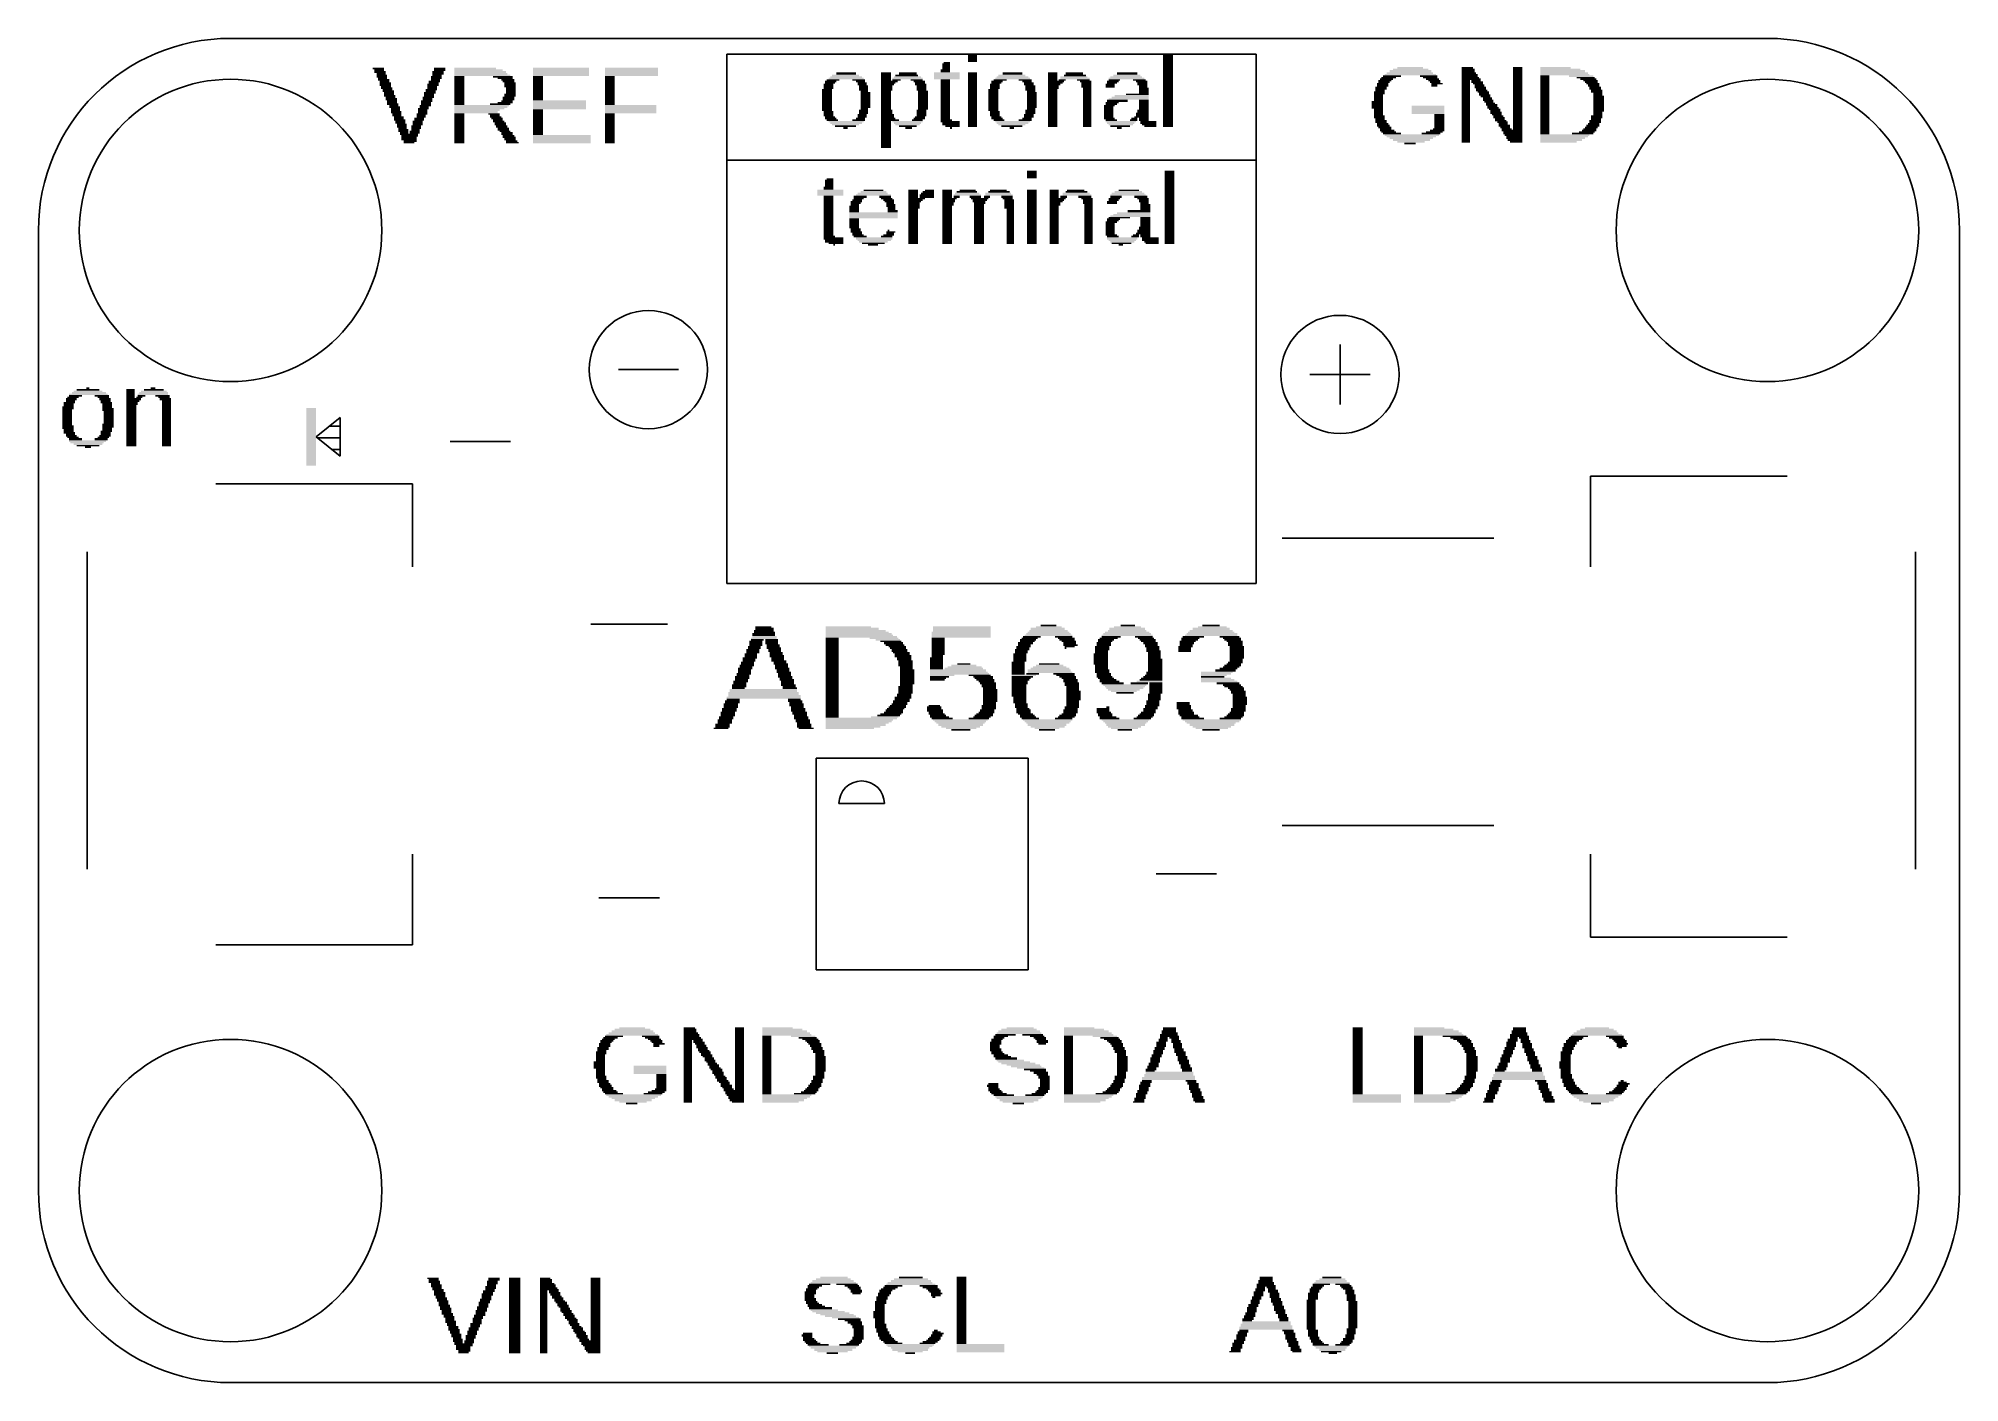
# Model space of a CAD drawing. Extents: x 0 to 25.4, y 0 to 17.8.
import ezdxf

# ---------------------------------------------------------------- set-up
doc = ezdxf.new("R2010")
doc.units = 0
for name, color, linetype in [('170', 40, 'CONTINUOUS'), ('20', 53, 'CONTINUOUS'), ('21', 53, 'CONTINUOUS')]:
    doc.layers.add(name, color=color, linetype=linetype)

# ---------------------------------------------------------------- blocks, each defined once
blk = doc.blocks.new('RECT')
blk.add_solid([(-0.5, -0.5), (0.5, -0.5), (-0.5, 0.5), (0.5, 0.5)])

msp = doc.modelspace()

# ---------------------------------------------------------------- linework, layer by layer
at = {"layer": '20'}
for p, q in [((22.86, 17.78), (2.54, 17.78)), ((0, 15.24), (0, 2.54)), ((25.4, 2.54), (25.4, 15.24)), ((2.54, 0), (22.86, 0))]:
    msp.add_line(p, q, dxfattribs=at)
for centre, start, end in [((2.54, 15.24), 90, 180), ((22.86, 15.24), 0, 90), ((2.54, 2.54), 180, 270), ((22.86, 2.54), 270, 0)]:
    msp.add_arc(centre, 2.54, start, end, dxfattribs=at)
at = {"layer": '21'}
for p, q in [((16.1, 17.57), (9.1, 17.57)), ((9.1, 17.57), (9.1, 16.17)), ((16.1, 16.17), (16.1, 17.57)), ((9.1, 16.17), (9.1, 10.57)), ((16.1, 16.17), (9.1, 16.17)), ((16.1, 10.57), (16.1, 16.17)), ((17.2085, 13.7318), (17.2085, 12.9382)), ((8.4613, 13.3985), (7.6676, 13.3985)), ((17.6053, 13.335), (16.8116, 13.335)), ((3.9878, 12.7635), (3.6703, 12.5095)), ((3.9878, 12.2555), (3.9878, 12.7635)), ((3.6703, 12.5095), (3.9878, 12.2555)), ((3.6862, 12.4968), (3.9878, 12.4968)), ((3.8449, 12.6492), (3.9878, 12.6492)), ((6.242, 12.446), (5.442, 12.446)), ((3.8767, 12.3444), (3.9878, 12.3444)), ((20.519, 10.79), (20.519, 11.99)), ((20.519, 11.99), (23.119, 11.99)), ((2.3445, 11.89), (4.9445, 11.89)), ((4.9445, 11.89), (4.9445, 10.79)), ((0.6445, 10.99), (0.6445, 6.79)), ((16.4435, 11.171), (19.2435, 11.171)), ((24.819, 6.79), (24.819, 10.99)), ((9.1, 10.57), (16.1, 10.57)), ((7.3025, 10.033), (8.3185, 10.033)), ((10.284, 5.458), (10.284, 8.258)), ((10.284, 8.258), (13.084, 8.258)), ((13.084, 8.258), (13.084, 5.458)), ((11.184, 7.658), (10.584, 7.658)), ((19.2435, 7.371), (16.4435, 7.371)), ((4.9445, 6.99), (4.9445, 5.79)), ((20.519, 5.89), (20.519, 6.99)), ((15.5765, 6.731), (14.7765, 6.731)), ((8.2105, 6.4135), (7.4105, 6.4135)), ((23.119, 5.89), (20.519, 5.89)), ((4.9445, 5.79), (2.3445, 5.79)), ((13.084, 5.458), (10.284, 5.458))]:
    msp.add_line(p, q, dxfattribs=at)
for centre, radius in [((2.54, 15.24), 2), ((22.86, 15.24), 2), ((8.0645, 13.3985), 0.7817), ((17.2085, 13.335), 0.7817), ((2.54, 2.54), 2), ((22.86, 2.54), 2)]:
    msp.add_circle(centre, radius, dxfattribs=at)
msp.add_arc((10.884, 7.658), 0.3, 0, 180, dxfattribs=at)

# ---------------------------------------------------------------- block references
at = {"layer": '170'}
for p, xscale, yscale in [((12.35, 17.5695), 0.12, 0.02), ((12.35, 17.5495), 0.12, 0.02), ((12.35, 17.5295), 0.12, 0.02), ((14.935, 17.5695), 0.13, 0.02), ((14.935, 17.5495), 0.13, 0.02), ((14.935, 17.5295), 0.13, 0.02), ((4.495, 17.381), 0.15, 0.02), ((4.505, 17.361), 0.13, 0.02), ((4.515, 17.336), 0.15, 0.03), ((4.53, 17.311), 0.12, 0.02), ((4.54, 17.291), 0.14, 0.02), ((4.54, 17.271), 0.14, 0.02), ((5.26, 17.271), 0.14, 0.02), ((5.285, 17.336), 0.15, 0.03), ((5.285, 17.311), 0.15, 0.02), ((5.27, 17.291), 0.12, 0.02), ((5.305, 17.381), 0.15, 0.02), ((5.305, 17.361), 0.15, 0.02), ((5.775, 17.381), 0.55, 0.02), ((5.82, 17.361), 0.64, 0.02), ((5.84, 17.336), 0.68, 0.03), ((5.85, 17.311), 0.7, 0.02), ((5.87, 17.291), 0.74, 0.02), ((5.565, 17.271), 0.13, 0.02), ((6.14, 17.271), 0.26, 0.02), ((6.91, 17.381), 0.74, 0.02), ((6.91, 17.361), 0.74, 0.02), ((6.91, 17.336), 0.74, 0.03), ((6.91, 17.311), 0.74, 0.02), ((6.91, 17.291), 0.74, 0.02), ((6.605, 17.271), 0.13, 0.02), ((7.84, 17.381), 0.7, 0.02), ((7.84, 17.361), 0.7, 0.02), ((7.84, 17.336), 0.7, 0.03), ((7.84, 17.311), 0.7, 0.02), ((7.84, 17.291), 0.7, 0.02), ((7.555, 17.271), 0.13, 0.02), ((10.68, 17.2695), 0.42, 0.02), ((10.67, 17.2895), 0.36, 0.02), ((10.68, 17.3145), 0.26, 0.03), ((11.205, 17.3145), 0.13, 0.03), ((11.205, 17.2895), 0.13, 0.02), ((11.205, 17.2695), 0.13, 0.02), ((11.49, 17.2695), 0.36, 0.02), ((11.48, 17.2895), 0.3, 0.02), ((11.495, 17.3145), 0.23, 0.03), ((12.01, 17.3145), 0.34, 0.03), ((12.01, 17.2895), 0.34, 0.02), ((12.01, 17.2695), 0.34, 0.02), ((11.99, 17.3595), 0.12, 0.02), ((11.99, 17.3395), 0.12, 0.02), ((12, 17.4395), 0.1, 0.02), ((12, 17.4195), 0.1, 0.02), ((12, 17.3995), 0.1, 0.02), ((12, 17.3795), 0.1, 0.02), ((12.01, 17.4595), 0.08, 0.02), ((12.35, 17.5045), 0.12, 0.03), ((12.35, 17.4795), 0.12, 0.02), ((12.35, 17.3145), 0.12, 0.03), ((12.35, 17.2895), 0.12, 0.02), ((12.35, 17.2695), 0.12, 0.02), ((12.88, 17.2695), 0.42, 0.02), ((12.87, 17.2895), 0.36, 0.02), ((12.88, 17.3145), 0.26, 0.03), ((13.41, 17.3145), 0.12, 0.03), ((13.41, 17.2895), 0.12, 0.02), ((13.41, 17.2695), 0.12, 0.02), ((13.69, 17.2695), 0.36, 0.02), ((13.705, 17.2895), 0.29, 0.02), ((13.695, 17.3145), 0.23, 0.03), ((14.38, 17.2695), 0.42, 0.02), ((14.39, 17.2895), 0.36, 0.02), ((14.395, 17.3145), 0.27, 0.03), ((14.935, 17.5045), 0.13, 0.03), ((14.935, 17.4795), 0.13, 0.02), ((14.935, 17.4595), 0.13, 0.02), ((14.935, 17.4395), 0.13, 0.02), ((14.935, 17.4195), 0.13, 0.02), ((14.935, 17.3995), 0.13, 0.02), ((14.935, 17.3795), 0.13, 0.02), ((14.935, 17.3595), 0.13, 0.02), ((14.935, 17.3395), 0.13, 0.02), ((14.935, 17.3145), 0.13, 0.03), ((14.935, 17.2895), 0.13, 0.02), ((14.935, 17.2695), 0.13, 0.02), ((17.897, 17.281), 0.24, 0.02), ((18.137, 17.301), 0.68, 0.02), ((18.132, 17.321), 0.61, 0.02), ((18.142, 17.346), 0.55, 0.03), ((18.142, 17.371), 0.47, 0.02), ((18.137, 17.391), 0.34, 0.02), ((18.382, 17.281), 0.23, 0.02), ((18.892, 17.391), 0.15, 0.02), ((18.902, 17.371), 0.17, 0.02), ((18.902, 17.346), 0.17, 0.03), ((18.912, 17.321), 0.19, 0.02), ((18.922, 17.301), 0.21, 0.02), ((18.922, 17.281), 0.21, 0.02), ((19.557, 17.391), 0.12, 0.02), ((19.557, 17.371), 0.12, 0.02), ((19.557, 17.346), 0.12, 0.03), ((19.557, 17.321), 0.12, 0.02), ((19.557, 17.301), 0.12, 0.02), ((19.557, 17.281), 0.12, 0.02), ((20.057, 17.391), 0.4, 0.02), ((20.122, 17.371), 0.53, 0.02), ((20.152, 17.346), 0.59, 0.03), ((20.172, 17.321), 0.63, 0.02), ((20.182, 17.301), 0.65, 0.02), ((19.917, 17.281), 0.12, 0.02), ((20.397, 17.281), 0.32, 0.02), ((4.55, 17.251), 0.12, 0.02), ((4.565, 17.231), 0.15, 0.02), ((4.575, 17.211), 0.13, 0.02), ((4.585, 17.191), 0.15, 0.02), ((4.585, 17.166), 0.15, 0.03), ((4.595, 17.141), 0.13, 0.02), ((4.605, 17.121), 0.15, 0.02), ((4.615, 17.101), 0.13, 0.02), ((4.625, 17.081), 0.15, 0.02), ((4.635, 17.061), 0.13, 0.02), ((4.635, 17.041), 0.13, 0.02), ((4.645, 17.021), 0.15, 0.02), ((5.175, 17.061), 0.15, 0.02), ((5.165, 17.041), 0.13, 0.02), ((5.165, 17.021), 0.13, 0.02), ((5.195, 17.101), 0.15, 0.02), ((5.185, 17.081), 0.13, 0.02), ((5.215, 17.166), 0.15, 0.03), ((5.205, 17.141), 0.13, 0.02), ((5.205, 17.121), 0.13, 0.02), ((5.235, 17.211), 0.15, 0.02), ((5.225, 17.191), 0.13, 0.02), ((5.26, 17.251), 0.14, 0.02), ((5.25, 17.231), 0.12, 0.02), ((5.565, 17.251), 0.13, 0.02), ((5.565, 17.231), 0.13, 0.02), ((5.565, 17.211), 0.13, 0.02), ((5.565, 17.191), 0.13, 0.02), ((5.565, 17.166), 0.13, 0.03), ((5.565, 17.141), 0.13, 0.02), ((5.565, 17.121), 0.13, 0.02), ((5.565, 17.101), 0.13, 0.02), ((5.565, 17.081), 0.13, 0.02), ((5.565, 17.061), 0.13, 0.02), ((5.565, 17.041), 0.13, 0.02), ((5.565, 17.021), 0.13, 0.02), ((6.17, 17.251), 0.2, 0.02), ((6.205, 17.231), 0.17, 0.02), ((6.215, 17.211), 0.15, 0.02), ((6.235, 17.191), 0.15, 0.02), ((6.235, 17.166), 0.15, 0.03), ((6.235, 17.141), 0.15, 0.02), ((6.235, 17.041), 0.15, 0.02), ((6.235, 17.021), 0.15, 0.02), ((6.245, 17.121), 0.13, 0.02), ((6.245, 17.101), 0.13, 0.02), ((6.245, 17.081), 0.13, 0.02), ((6.245, 17.061), 0.13, 0.02), ((6.605, 17.251), 0.13, 0.02), ((6.605, 17.231), 0.13, 0.02), ((6.605, 17.211), 0.13, 0.02), ((6.605, 17.191), 0.13, 0.02), ((6.605, 17.166), 0.13, 0.03), ((6.605, 17.141), 0.13, 0.02), ((6.605, 17.121), 0.13, 0.02), ((6.605, 17.101), 0.13, 0.02), ((6.605, 17.081), 0.13, 0.02), ((6.605, 17.061), 0.13, 0.02), ((6.605, 17.041), 0.13, 0.02), ((6.605, 17.021), 0.13, 0.02), ((7.555, 17.251), 0.13, 0.02), ((7.555, 17.231), 0.13, 0.02), ((7.555, 17.211), 0.13, 0.02), ((7.555, 17.191), 0.13, 0.02), ((7.555, 17.166), 0.13, 0.03), ((7.555, 17.141), 0.13, 0.02), ((7.555, 17.121), 0.13, 0.02), ((7.555, 17.101), 0.13, 0.02), ((7.555, 17.081), 0.13, 0.02), ((7.555, 17.061), 0.13, 0.02), ((7.555, 17.041), 0.13, 0.02), ((7.555, 17.021), 0.13, 0.02), ((10.425, 17.0995), 0.13, 0.02), ((10.425, 17.0795), 0.13, 0.02), ((10.425, 17.0595), 0.13, 0.02), ((10.425, 17.0395), 0.13, 0.02), ((10.425, 17.0195), 0.13, 0.02), ((10.445, 17.1695), 0.13, 0.02), ((10.445, 17.1445), 0.13, 0.03), ((10.445, 17.1195), 0.13, 0.02), ((10.475, 17.2095), 0.15, 0.02), ((10.465, 17.1895), 0.13, 0.02), ((10.505, 17.2295), 0.17, 0.02), ((10.68, 17.2495), 0.46, 0.02), ((10.845, 17.2295), 0.17, 0.02), ((10.87, 17.2095), 0.12, 0.02), ((10.89, 17.1895), 0.12, 0.02), ((10.89, 17.1695), 0.12, 0.02), ((10.91, 17.1445), 0.12, 0.03), ((10.91, 17.1195), 0.12, 0.02), ((10.91, 17.0995), 0.12, 0.02), ((10.92, 17.0795), 0.1, 0.02), ((10.935, 17.0595), 0.13, 0.02), ((10.935, 17.0395), 0.13, 0.02), ((10.935, 17.0195), 0.13, 0.02), ((11.205, 17.2495), 0.13, 0.02), ((11.205, 17.2295), 0.13, 0.02), ((11.25, 17.2095), 0.22, 0.02), ((11.235, 17.1895), 0.19, 0.02), ((11.225, 17.1695), 0.17, 0.02), ((11.215, 17.1445), 0.15, 0.03), ((11.215, 17.1195), 0.15, 0.02), ((11.215, 17.0995), 0.15, 0.02), ((11.205, 17.0795), 0.13, 0.02), ((11.205, 17.0595), 0.13, 0.02), ((11.205, 17.0395), 0.13, 0.02), ((11.205, 17.0195), 0.13, 0.02), ((11.49, 17.2495), 0.4, 0.02), ((11.345, 17.2295), 0.11, 0.02), ((11.61, 17.2295), 0.16, 0.02), ((11.645, 17.2095), 0.15, 0.02), ((11.655, 17.1895), 0.13, 0.02), ((11.665, 17.1695), 0.15, 0.02), ((11.675, 17.1445), 0.13, 0.03), ((11.675, 17.1195), 0.13, 0.02), ((11.675, 17.0995), 0.13, 0.02), ((11.695, 17.0795), 0.13, 0.02), ((11.695, 17.0595), 0.13, 0.02), ((11.695, 17.0395), 0.13, 0.02), ((11.695, 17.0195), 0.13, 0.02), ((12.01, 17.2495), 0.34, 0.02), ((11.99, 17.2295), 0.12, 0.02), ((11.99, 17.2095), 0.12, 0.02), ((11.99, 17.1895), 0.12, 0.02), ((11.99, 17.1695), 0.12, 0.02), ((11.99, 17.1445), 0.12, 0.03), ((11.99, 17.1195), 0.12, 0.02), ((11.99, 17.0995), 0.12, 0.02), ((11.99, 17.0795), 0.12, 0.02), ((11.99, 17.0595), 0.12, 0.02), ((11.99, 17.0395), 0.12, 0.02), ((11.99, 17.0195), 0.12, 0.02), ((12.35, 17.2495), 0.12, 0.02), ((12.35, 17.2295), 0.12, 0.02), ((12.35, 17.2095), 0.12, 0.02), ((12.35, 17.1895), 0.12, 0.02), ((12.35, 17.1695), 0.12, 0.02), ((12.35, 17.1445), 0.12, 0.03), ((12.35, 17.1195), 0.12, 0.02), ((12.35, 17.0995), 0.12, 0.02), ((12.35, 17.0795), 0.12, 0.02), ((12.35, 17.0595), 0.12, 0.02), ((12.35, 17.0395), 0.12, 0.02), ((12.35, 17.0195), 0.12, 0.02), ((12.625, 17.0995), 0.13, 0.02), ((12.625, 17.0795), 0.13, 0.02), ((12.625, 17.0595), 0.13, 0.02), ((12.625, 17.0395), 0.13, 0.02), ((12.625, 17.0195), 0.13, 0.02), ((12.645, 17.1695), 0.13, 0.02), ((12.645, 17.1445), 0.13, 0.03), ((12.645, 17.1195), 0.13, 0.02), ((12.675, 17.2095), 0.15, 0.02), ((12.665, 17.1895), 0.13, 0.02), ((12.715, 17.2295), 0.17, 0.02), ((12.88, 17.2495), 0.46, 0.02), ((13.045, 17.2295), 0.17, 0.02), ((13.07, 17.2095), 0.12, 0.02), ((13.095, 17.1895), 0.13, 0.02), ((13.095, 17.1695), 0.13, 0.02), ((13.115, 17.1445), 0.13, 0.03), ((13.115, 17.1195), 0.13, 0.02), ((13.115, 17.0995), 0.13, 0.02), ((13.125, 17.0795), 0.11, 0.02), ((13.135, 17.0595), 0.13, 0.02), ((13.135, 17.0395), 0.13, 0.02), ((13.135, 17.0195), 0.13, 0.02), ((13.41, 17.2495), 0.12, 0.02), ((13.41, 17.2295), 0.12, 0.02), ((13.455, 17.2095), 0.21, 0.02), ((13.445, 17.1895), 0.19, 0.02), ((13.43, 17.1695), 0.16, 0.02), ((13.42, 17.1445), 0.14, 0.03), ((13.42, 17.1195), 0.14, 0.02), ((13.41, 17.0995), 0.12, 0.02), ((13.41, 17.0795), 0.12, 0.02), ((13.41, 17.0595), 0.12, 0.02), ((13.41, 17.0395), 0.12, 0.02), ((13.41, 17.0195), 0.12, 0.02), ((13.535, 17.2295), 0.09, 0.02), ((13.705, 17.2495), 0.39, 0.02), ((13.815, 17.2295), 0.17, 0.02), ((13.845, 17.2095), 0.15, 0.02), ((13.855, 17.1895), 0.13, 0.02), ((13.855, 17.1695), 0.13, 0.02), ((13.855, 17.1445), 0.13, 0.03), ((13.865, 17.1195), 0.11, 0.02), ((13.865, 17.0995), 0.11, 0.02), ((13.865, 17.0795), 0.11, 0.02), ((13.865, 17.0595), 0.11, 0.02), ((13.865, 17.0395), 0.11, 0.02), ((13.865, 17.0195), 0.11, 0.02), ((14.17, 17.1695), 0.12, 0.02), ((14.17, 17.1445), 0.12, 0.03), ((14.205, 17.2095), 0.15, 0.02), ((14.195, 17.1895), 0.13, 0.02), ((14.385, 17.2495), 0.47, 0.02), ((14.225, 17.2295), 0.15, 0.02), ((14.455, 17.0195), 0.45, 0.02), ((14.53, 17.0395), 0.3, 0.02), ((14.555, 17.2295), 0.17, 0.02), ((14.585, 17.2095), 0.15, 0.02), ((14.595, 17.1895), 0.13, 0.02), ((14.595, 17.1695), 0.13, 0.02), ((14.605, 17.1445), 0.11, 0.03), ((14.615, 17.1195), 0.13, 0.02), ((14.615, 17.0995), 0.13, 0.02), ((14.615, 17.0795), 0.13, 0.02), ((14.615, 17.0595), 0.13, 0.02), ((14.935, 17.2495), 0.13, 0.02), ((14.935, 17.2295), 0.13, 0.02), ((14.935, 17.2095), 0.13, 0.02), ((14.935, 17.1895), 0.13, 0.02), ((14.935, 17.1695), 0.13, 0.02), ((14.935, 17.1445), 0.13, 0.03), ((14.935, 17.1195), 0.13, 0.02), ((14.935, 17.0995), 0.13, 0.02), ((14.935, 17.0795), 0.13, 0.02), ((14.935, 17.0595), 0.13, 0.02), ((14.935, 17.0395), 0.13, 0.02), ((14.935, 17.0195), 0.13, 0.02), ((17.727, 17.071), 0.14, 0.02), ((17.727, 17.051), 0.14, 0.02), ((17.717, 17.031), 0.12, 0.02), ((17.717, 17.011), 0.12, 0.02), ((17.752, 17.131), 0.15, 0.02), ((17.752, 17.111), 0.15, 0.02), ((17.737, 17.091), 0.12, 0.02), ((17.772, 17.181), 0.15, 0.02), ((17.772, 17.156), 0.15, 0.03), ((17.802, 17.221), 0.17, 0.02), ((17.792, 17.201), 0.15, 0.02), ((17.822, 17.241), 0.17, 0.02), ((17.852, 17.261), 0.19, 0.02), ((18.402, 17.261), 0.19, 0.02), ((18.432, 17.241), 0.17, 0.02), ((18.457, 17.221), 0.16, 0.02), ((18.467, 17.201), 0.14, 0.02), ((18.492, 17.181), 0.15, 0.02), ((18.457, 17.156), 0.08, 0.03), ((18.932, 17.261), 0.23, 0.02), ((18.942, 17.241), 0.25, 0.02), ((18.872, 17.221), 0.11, 0.02), ((18.872, 17.201), 0.11, 0.02), ((18.872, 17.181), 0.11, 0.02), ((18.872, 17.156), 0.11, 0.03), ((18.872, 17.131), 0.11, 0.02), ((18.872, 17.111), 0.11, 0.02), ((18.872, 17.091), 0.11, 0.02), ((18.872, 17.071), 0.11, 0.02), ((18.872, 17.051), 0.11, 0.02), ((18.872, 17.031), 0.11, 0.02), ((18.872, 17.011), 0.11, 0.02), ((19.007, 17.221), 0.12, 0.02), ((19.022, 17.201), 0.15, 0.02), ((19.032, 17.181), 0.13, 0.02), ((19.052, 17.156), 0.13, 0.03), ((19.062, 17.131), 0.15, 0.02), ((19.072, 17.111), 0.13, 0.02), ((19.082, 17.091), 0.15, 0.02), ((19.102, 17.071), 0.15, 0.02), ((19.112, 17.051), 0.13, 0.02), ((19.122, 17.031), 0.15, 0.02), ((19.132, 17.011), 0.13, 0.02), ((19.557, 17.261), 0.12, 0.02), ((19.557, 17.241), 0.12, 0.02), ((19.557, 17.221), 0.12, 0.02), ((19.557, 17.201), 0.12, 0.02), ((19.557, 17.181), 0.12, 0.02), ((19.557, 17.156), 0.12, 0.03), ((19.557, 17.131), 0.12, 0.02), ((19.557, 17.111), 0.12, 0.02), ((19.557, 17.091), 0.12, 0.02), ((19.557, 17.071), 0.12, 0.02), ((19.557, 17.051), 0.12, 0.02), ((19.557, 17.031), 0.12, 0.02), ((19.557, 17.011), 0.12, 0.02), ((19.917, 17.261), 0.12, 0.02), ((19.917, 17.241), 0.12, 0.02), ((19.917, 17.221), 0.12, 0.02), ((19.917, 17.201), 0.12, 0.02), ((19.917, 17.181), 0.12, 0.02), ((19.917, 17.156), 0.12, 0.03), ((19.917, 17.131), 0.12, 0.02), ((19.917, 17.111), 0.12, 0.02), ((19.917, 17.091), 0.12, 0.02), ((19.917, 17.071), 0.12, 0.02), ((19.917, 17.051), 0.12, 0.02), ((19.917, 17.031), 0.12, 0.02), ((19.917, 17.011), 0.12, 0.02), ((20.457, 17.261), 0.24, 0.02), ((20.492, 17.241), 0.21, 0.02), ((20.522, 17.221), 0.19, 0.02), ((20.532, 17.201), 0.17, 0.02), ((20.552, 17.181), 0.17, 0.02), ((20.562, 17.156), 0.15, 0.03), ((20.582, 17.131), 0.15, 0.02), ((20.582, 17.111), 0.15, 0.02), ((20.602, 17.091), 0.15, 0.02), ((20.602, 17.071), 0.15, 0.02), ((20.617, 17.051), 0.12, 0.02), ((20.617, 17.031), 0.12, 0.02), ((20.627, 17.011), 0.14, 0.02), ((4.655, 17.001), 0.13, 0.02), ((4.665, 16.976), 0.15, 0.03), ((4.675, 16.951), 0.13, 0.02), ((4.675, 16.931), 0.13, 0.02), ((4.685, 16.911), 0.15, 0.02), ((4.7, 16.891), 0.12, 0.02), ((4.71, 16.871), 0.14, 0.02), ((4.72, 16.851), 0.12, 0.02), ((4.72, 16.831), 0.12, 0.02), ((4.73, 16.806), 0.14, 0.03), ((4.74, 16.781), 0.12, 0.02), ((4.74, 16.761), 0.12, 0.02), ((5.07, 16.781), 0.14, 0.02), ((5.06, 16.761), 0.12, 0.02), ((5.09, 16.851), 0.14, 0.02), ((5.08, 16.831), 0.12, 0.02), ((5.08, 16.806), 0.12, 0.03), ((5.115, 16.891), 0.15, 0.02), ((5.1, 16.871), 0.12, 0.02), ((5.135, 16.951), 0.15, 0.02), ((5.125, 16.931), 0.13, 0.02), ((5.125, 16.911), 0.13, 0.02), ((5.155, 17.001), 0.15, 0.02), ((5.145, 16.976), 0.13, 0.03), ((5.565, 17.001), 0.13, 0.02), ((5.565, 16.976), 0.13, 0.03), ((5.565, 16.951), 0.13, 0.02), ((5.565, 16.931), 0.13, 0.02), ((5.565, 16.911), 0.13, 0.02), ((5.86, 16.891), 0.72, 0.02), ((5.85, 16.871), 0.7, 0.02), ((5.83, 16.851), 0.66, 0.02), ((5.8, 16.831), 0.6, 0.02), ((5.785, 16.806), 0.57, 0.03), ((5.565, 16.781), 0.13, 0.02), ((5.565, 16.761), 0.13, 0.02), ((6.025, 16.781), 0.15, 0.02), ((6.105, 16.911), 0.27, 0.02), ((6.035, 16.761), 0.13, 0.02), ((6.17, 16.931), 0.2, 0.02), ((6.195, 16.951), 0.15, 0.02), ((6.215, 17.001), 0.15, 0.02), ((6.215, 16.976), 0.15, 0.03), ((6.605, 17.001), 0.13, 0.02), ((6.605, 16.976), 0.13, 0.03), ((6.89, 16.951), 0.7, 0.02), ((6.89, 16.931), 0.7, 0.02), ((6.89, 16.911), 0.7, 0.02), ((6.89, 16.891), 0.7, 0.02), ((6.89, 16.871), 0.7, 0.02), ((6.89, 16.851), 0.7, 0.02), ((6.605, 16.831), 0.13, 0.02), ((6.605, 16.806), 0.13, 0.03), ((6.605, 16.781), 0.13, 0.02), ((6.605, 16.761), 0.13, 0.02), ((7.555, 17.001), 0.13, 0.02), ((7.555, 16.976), 0.13, 0.03), ((7.555, 16.951), 0.13, 0.02), ((7.555, 16.931), 0.13, 0.02), ((7.555, 16.911), 0.13, 0.02), ((7.83, 16.891), 0.68, 0.02), ((7.83, 16.871), 0.68, 0.02), ((7.83, 16.851), 0.68, 0.02), ((7.83, 16.831), 0.68, 0.02), ((7.83, 16.806), 0.68, 0.03), ((7.555, 16.781), 0.13, 0.02), ((7.555, 16.761), 0.13, 0.02), ((10.425, 16.9995), 0.13, 0.02), ((10.425, 16.9795), 0.13, 0.02), ((10.425, 16.9545), 0.13, 0.03), ((10.425, 16.9295), 0.13, 0.02), ((10.425, 16.9095), 0.13, 0.02), ((10.425, 16.8895), 0.13, 0.02), ((10.425, 16.8695), 0.13, 0.02), ((10.425, 16.8495), 0.13, 0.02), ((10.425, 16.8295), 0.13, 0.02), ((10.445, 16.8095), 0.13, 0.02), ((10.445, 16.7895), 0.13, 0.02), ((10.445, 16.7645), 0.13, 0.03), ((10.89, 16.7645), 0.12, 0.03), ((10.91, 16.8295), 0.12, 0.02), ((10.91, 16.8095), 0.12, 0.02), ((10.91, 16.7895), 0.12, 0.02), ((10.935, 16.9995), 0.13, 0.02), ((10.935, 16.9795), 0.13, 0.02), ((10.935, 16.9545), 0.13, 0.03), ((10.935, 16.9295), 0.13, 0.02), ((10.935, 16.9095), 0.13, 0.02), ((10.935, 16.8895), 0.13, 0.02), ((10.935, 16.8695), 0.13, 0.02), ((10.92, 16.8495), 0.1, 0.02), ((11.205, 16.9995), 0.13, 0.02), ((11.205, 16.9795), 0.13, 0.02), ((11.205, 16.9545), 0.13, 0.03), ((11.205, 16.9295), 0.13, 0.02), ((11.205, 16.9095), 0.13, 0.02), ((11.205, 16.8895), 0.13, 0.02), ((11.205, 16.8695), 0.13, 0.02), ((11.205, 16.8495), 0.13, 0.02), ((11.215, 16.8295), 0.15, 0.02), ((11.215, 16.8095), 0.15, 0.02), ((11.215, 16.7895), 0.15, 0.02), ((11.225, 16.7645), 0.17, 0.03), ((11.675, 16.8295), 0.13, 0.02), ((11.675, 16.8095), 0.13, 0.02), ((11.675, 16.7895), 0.13, 0.02), ((11.675, 16.7645), 0.13, 0.03), ((11.695, 16.9995), 0.13, 0.02), ((11.695, 16.9795), 0.13, 0.02), ((11.695, 16.9545), 0.13, 0.03), ((11.695, 16.9295), 0.13, 0.02), ((11.695, 16.9095), 0.13, 0.02), ((11.695, 16.8895), 0.13, 0.02), ((11.695, 16.8695), 0.13, 0.02), ((11.695, 16.8495), 0.13, 0.02), ((11.99, 16.9995), 0.12, 0.02), ((11.99, 16.9795), 0.12, 0.02), ((11.99, 16.9545), 0.12, 0.03), ((11.99, 16.9295), 0.12, 0.02), ((11.99, 16.9095), 0.12, 0.02), ((11.99, 16.8895), 0.12, 0.02), ((11.99, 16.8695), 0.12, 0.02), ((11.99, 16.8495), 0.12, 0.02), ((11.99, 16.8295), 0.12, 0.02), ((11.99, 16.8095), 0.12, 0.02), ((11.99, 16.7895), 0.12, 0.02), ((11.99, 16.7645), 0.12, 0.03), ((12.35, 16.9995), 0.12, 0.02), ((12.35, 16.9795), 0.12, 0.02), ((12.35, 16.9545), 0.12, 0.03), ((12.35, 16.9295), 0.12, 0.02), ((12.35, 16.9095), 0.12, 0.02), ((12.35, 16.8895), 0.12, 0.02), ((12.35, 16.8695), 0.12, 0.02), ((12.35, 16.8495), 0.12, 0.02), ((12.35, 16.8295), 0.12, 0.02), ((12.35, 16.8095), 0.12, 0.02), ((12.35, 16.7895), 0.12, 0.02), ((12.35, 16.7645), 0.12, 0.03), ((12.625, 16.9995), 0.13, 0.02), ((12.625, 16.9795), 0.13, 0.02), ((12.625, 16.9545), 0.13, 0.03), ((12.625, 16.9295), 0.13, 0.02), ((12.625, 16.9095), 0.13, 0.02), ((12.625, 16.8895), 0.13, 0.02), ((12.625, 16.8695), 0.13, 0.02), ((12.625, 16.8495), 0.13, 0.02), ((12.625, 16.8295), 0.13, 0.02), ((12.645, 16.8095), 0.13, 0.02), ((12.645, 16.7895), 0.13, 0.02), ((12.645, 16.7645), 0.13, 0.03), ((13.095, 16.7645), 0.13, 0.03), ((13.115, 16.8295), 0.13, 0.02), ((13.115, 16.8095), 0.13, 0.02), ((13.115, 16.7895), 0.13, 0.02), ((13.135, 16.9995), 0.13, 0.02), ((13.135, 16.9795), 0.13, 0.02), ((13.135, 16.9545), 0.13, 0.03), ((13.135, 16.9295), 0.13, 0.02), ((13.135, 16.9095), 0.13, 0.02), ((13.135, 16.8895), 0.13, 0.02), ((13.135, 16.8695), 0.13, 0.02), ((13.125, 16.8495), 0.11, 0.02), ((13.41, 16.9995), 0.12, 0.02), ((13.41, 16.9795), 0.12, 0.02), ((13.41, 16.9545), 0.12, 0.03), ((13.41, 16.9295), 0.12, 0.02), ((13.41, 16.9095), 0.12, 0.02), ((13.41, 16.8895), 0.12, 0.02), ((13.41, 16.8695), 0.12, 0.02), ((13.41, 16.8495), 0.12, 0.02), ((13.41, 16.8295), 0.12, 0.02), ((13.41, 16.8095), 0.12, 0.02), ((13.41, 16.7895), 0.12, 0.02), ((13.41, 16.7645), 0.12, 0.03), ((13.865, 16.9995), 0.11, 0.02), ((13.865, 16.9795), 0.11, 0.02), ((13.865, 16.9545), 0.11, 0.03), ((13.865, 16.9295), 0.11, 0.02), ((13.865, 16.9095), 0.11, 0.02), ((13.865, 16.8895), 0.11, 0.02), ((13.865, 16.8695), 0.11, 0.02), ((13.865, 16.8495), 0.11, 0.02), ((13.865, 16.8295), 0.11, 0.02), ((13.865, 16.8095), 0.11, 0.02), ((13.865, 16.7895), 0.11, 0.02), ((13.865, 16.7645), 0.11, 0.03), ((14.16, 16.8895), 0.14, 0.02), ((14.15, 16.8695), 0.12, 0.02), ((14.15, 16.8495), 0.12, 0.02), ((14.15, 16.8295), 0.12, 0.02), ((14.15, 16.8095), 0.12, 0.02), ((14.15, 16.7895), 0.12, 0.02), ((14.15, 16.7645), 0.12, 0.03), ((14.195, 16.9295), 0.17, 0.02), ((14.185, 16.9095), 0.15, 0.02), ((14.265, 16.9545), 0.27, 0.03), ((14.415, 16.9795), 0.53, 0.02), ((14.435, 16.9995), 0.49, 0.02), ((14.595, 16.7895), 0.17, 0.02), ((14.595, 16.7645), 0.17, 0.03), ((14.605, 16.8295), 0.15, 0.02), ((14.605, 16.8095), 0.15, 0.02), ((14.615, 16.9545), 0.13, 0.03), ((14.615, 16.9295), 0.13, 0.02), ((14.615, 16.9095), 0.13, 0.02), ((14.615, 16.8895), 0.13, 0.02), ((14.615, 16.8695), 0.13, 0.02), ((14.615, 16.8495), 0.13, 0.02), ((14.935, 16.9995), 0.13, 0.02), ((14.935, 16.9795), 0.13, 0.02), ((14.935, 16.9545), 0.13, 0.03), ((14.935, 16.9295), 0.13, 0.02), ((14.935, 16.9095), 0.13, 0.02), ((14.935, 16.8895), 0.13, 0.02), ((14.935, 16.8695), 0.13, 0.02), ((14.935, 16.8495), 0.13, 0.02), ((14.935, 16.8295), 0.13, 0.02), ((14.935, 16.8095), 0.13, 0.02), ((14.935, 16.7895), 0.13, 0.02), ((14.935, 16.7645), 0.13, 0.03), ((17.702, 16.941), 0.15, 0.02), ((17.702, 16.921), 0.15, 0.02), ((17.702, 16.901), 0.15, 0.02), ((17.702, 16.881), 0.15, 0.02), ((17.702, 16.861), 0.15, 0.02), ((17.717, 16.986), 0.12, 0.03), ((17.717, 16.961), 0.12, 0.02), ((17.717, 16.841), 0.12, 0.02), ((17.717, 16.821), 0.12, 0.02), ((17.717, 16.796), 0.12, 0.03), ((17.717, 16.771), 0.12, 0.02), ((18.372, 16.881), 0.43, 0.02), ((18.372, 16.861), 0.43, 0.02), ((18.372, 16.841), 0.43, 0.02), ((18.372, 16.821), 0.43, 0.02), ((18.372, 16.796), 0.43, 0.03), ((18.522, 16.771), 0.13, 0.02), ((18.872, 16.986), 0.11, 0.03), ((18.872, 16.961), 0.11, 0.02), ((18.872, 16.941), 0.11, 0.02), ((18.872, 16.921), 0.11, 0.02), ((18.872, 16.901), 0.11, 0.02), ((18.872, 16.881), 0.11, 0.02), ((18.872, 16.861), 0.11, 0.02), ((18.872, 16.841), 0.11, 0.02), ((18.872, 16.821), 0.11, 0.02), ((18.872, 16.796), 0.11, 0.03), ((18.872, 16.771), 0.11, 0.02), ((19.157, 16.986), 0.12, 0.03), ((19.167, 16.961), 0.14, 0.02), ((19.177, 16.941), 0.12, 0.02), ((19.197, 16.921), 0.12, 0.02), ((19.212, 16.901), 0.15, 0.02), ((19.222, 16.881), 0.13, 0.02), ((19.232, 16.861), 0.15, 0.02), ((19.252, 16.841), 0.15, 0.02), ((19.262, 16.821), 0.13, 0.02), ((19.272, 16.796), 0.15, 0.03), ((19.282, 16.771), 0.13, 0.02), ((19.557, 16.986), 0.12, 0.03), ((19.557, 16.961), 0.12, 0.02), ((19.557, 16.941), 0.12, 0.02), ((19.557, 16.921), 0.12, 0.02), ((19.557, 16.901), 0.12, 0.02), ((19.557, 16.881), 0.12, 0.02), ((19.557, 16.861), 0.12, 0.02), ((19.557, 16.841), 0.12, 0.02), ((19.557, 16.821), 0.12, 0.02), ((19.557, 16.796), 0.12, 0.03), ((19.557, 16.771), 0.12, 0.02), ((19.917, 16.986), 0.12, 0.03), ((19.917, 16.961), 0.12, 0.02), ((19.917, 16.941), 0.12, 0.02), ((19.917, 16.921), 0.12, 0.02), ((19.917, 16.901), 0.12, 0.02), ((19.917, 16.881), 0.12, 0.02), ((19.917, 16.861), 0.12, 0.02), ((19.917, 16.841), 0.12, 0.02), ((19.917, 16.821), 0.12, 0.02), ((19.917, 16.796), 0.12, 0.03), ((19.917, 16.771), 0.12, 0.02), ((20.627, 16.986), 0.14, 0.03), ((20.627, 16.961), 0.14, 0.02), ((20.627, 16.941), 0.14, 0.02), ((20.627, 16.921), 0.14, 0.02), ((20.627, 16.901), 0.14, 0.02), ((20.627, 16.881), 0.14, 0.02), ((20.627, 16.861), 0.14, 0.02), ((20.627, 16.841), 0.14, 0.02), ((20.627, 16.821), 0.14, 0.02), ((20.617, 16.796), 0.12, 0.03), ((20.617, 16.771), 0.12, 0.02), ((4.765, 16.741), 0.13, 0.02), ((4.765, 16.721), 0.13, 0.02), ((4.775, 16.701), 0.15, 0.02), ((4.785, 16.681), 0.13, 0.02), ((4.785, 16.661), 0.13, 0.02), ((4.805, 16.641), 0.13, 0.02), ((4.805, 16.616), 0.13, 0.03), ((4.815, 16.591), 0.11, 0.02), ((4.825, 16.571), 0.13, 0.02), ((4.825, 16.551), 0.13, 0.02), ((4.835, 16.531), 0.11, 0.02), ((4.9, 16.511), 0.24, 0.02), ((4.975, 16.551), 0.13, 0.02), ((4.975, 16.531), 0.13, 0.02), ((4.995, 16.616), 0.13, 0.03), ((4.995, 16.591), 0.13, 0.02), ((4.985, 16.571), 0.11, 0.02), ((5.015, 16.681), 0.13, 0.02), ((5.015, 16.661), 0.13, 0.02), ((5.015, 16.641), 0.13, 0.02), ((5.035, 16.721), 0.13, 0.02), ((5.035, 16.701), 0.13, 0.02), ((5.06, 16.741), 0.12, 0.02), ((5.565, 16.741), 0.13, 0.02), ((5.565, 16.721), 0.13, 0.02), ((5.565, 16.701), 0.13, 0.02), ((5.565, 16.681), 0.13, 0.02), ((5.565, 16.661), 0.13, 0.02), ((5.565, 16.641), 0.13, 0.02), ((5.565, 16.616), 0.13, 0.03), ((5.565, 16.591), 0.13, 0.02), ((5.565, 16.571), 0.13, 0.02), ((5.565, 16.551), 0.13, 0.02), ((5.565, 16.531), 0.13, 0.02), ((5.565, 16.511), 0.13, 0.02), ((6.045, 16.741), 0.15, 0.02), ((6.065, 16.721), 0.15, 0.02), ((6.075, 16.701), 0.13, 0.02), ((6.085, 16.681), 0.15, 0.02), ((6.105, 16.661), 0.15, 0.02), ((6.105, 16.641), 0.15, 0.02), ((6.125, 16.616), 0.15, 0.03), ((6.145, 16.591), 0.15, 0.02), ((6.145, 16.571), 0.15, 0.02), ((6.17, 16.551), 0.14, 0.02), ((6.195, 16.531), 0.15, 0.02), ((6.195, 16.511), 0.15, 0.02), ((6.605, 16.741), 0.13, 0.02), ((6.605, 16.721), 0.13, 0.02), ((6.605, 16.701), 0.13, 0.02), ((6.605, 16.681), 0.13, 0.02), ((6.605, 16.661), 0.13, 0.02), ((6.605, 16.641), 0.13, 0.02), ((6.605, 16.616), 0.13, 0.03), ((6.605, 16.591), 0.13, 0.02), ((6.605, 16.571), 0.13, 0.02), ((6.605, 16.551), 0.13, 0.02), ((6.605, 16.531), 0.13, 0.02), ((6.605, 16.511), 0.13, 0.02), ((7.555, 16.741), 0.13, 0.02), ((7.555, 16.721), 0.13, 0.02), ((7.555, 16.701), 0.13, 0.02), ((7.555, 16.681), 0.13, 0.02), ((7.555, 16.661), 0.13, 0.02), ((7.555, 16.641), 0.13, 0.02), ((7.555, 16.616), 0.13, 0.03), ((7.555, 16.591), 0.13, 0.02), ((7.555, 16.571), 0.13, 0.02), ((7.555, 16.551), 0.13, 0.02), ((7.555, 16.531), 0.13, 0.02), ((7.555, 16.511), 0.13, 0.02), ((10.465, 16.7395), 0.13, 0.02), ((10.475, 16.7195), 0.15, 0.02), ((10.495, 16.6995), 0.15, 0.02), ((10.68, 16.6795), 0.46, 0.02), ((10.68, 16.6595), 0.42, 0.02), ((10.67, 16.6395), 0.36, 0.02), ((10.67, 16.6195), 0.28, 0.02), ((10.67, 16.5945), 0.06, 0.03), ((10.845, 16.6995), 0.17, 0.02), ((10.87, 16.7195), 0.12, 0.02), ((10.89, 16.7395), 0.12, 0.02), ((11.225, 16.7395), 0.17, 0.02), ((11.235, 16.7195), 0.19, 0.02), ((11.26, 16.6995), 0.24, 0.02), ((11.205, 16.6795), 0.13, 0.02), ((11.205, 16.6595), 0.13, 0.02), ((11.205, 16.6395), 0.13, 0.02), ((11.205, 16.6195), 0.13, 0.02), ((11.205, 16.5945), 0.13, 0.03), ((11.205, 16.5695), 0.13, 0.02), ((11.205, 16.5495), 0.13, 0.02), ((11.205, 16.5295), 0.13, 0.02), ((11.205, 16.5095), 0.13, 0.02), ((11.49, 16.6795), 0.4, 0.02), ((11.49, 16.6595), 0.36, 0.02), ((11.49, 16.6395), 0.32, 0.02), ((11.495, 16.6195), 0.23, 0.02), ((11.505, 16.5945), 0.09, 0.03), ((11.62, 16.6995), 0.14, 0.02), ((11.645, 16.7195), 0.15, 0.02), ((11.655, 16.7395), 0.13, 0.02), ((11.99, 16.7395), 0.12, 0.02), ((11.99, 16.7195), 0.12, 0.02), ((12.005, 16.6995), 0.15, 0.02), ((12.055, 16.6795), 0.25, 0.02), ((12.065, 16.6595), 0.23, 0.02), ((12.065, 16.6395), 0.23, 0.02), ((12.085, 16.6195), 0.19, 0.02), ((12.065, 16.5945), 0.03, 0.03), ((12.35, 16.7395), 0.12, 0.02), ((12.35, 16.7195), 0.12, 0.02), ((12.35, 16.6995), 0.12, 0.02), ((12.35, 16.6795), 0.12, 0.02), ((12.35, 16.6595), 0.12, 0.02), ((12.35, 16.6395), 0.12, 0.02), ((12.35, 16.6195), 0.12, 0.02), ((12.665, 16.7395), 0.13, 0.02), ((12.675, 16.7195), 0.15, 0.02), ((12.7, 16.6995), 0.14, 0.02), ((12.88, 16.6795), 0.46, 0.02), ((12.88, 16.6595), 0.42, 0.02), ((12.87, 16.6395), 0.36, 0.02), ((12.87, 16.6195), 0.28, 0.02), ((12.87, 16.5945), 0.06, 0.03), ((13.045, 16.6995), 0.17, 0.02), ((13.07, 16.7195), 0.12, 0.02), ((13.095, 16.7395), 0.13, 0.02), ((13.41, 16.7395), 0.12, 0.02), ((13.41, 16.7195), 0.12, 0.02), ((13.41, 16.6995), 0.12, 0.02), ((13.41, 16.6795), 0.12, 0.02), ((13.41, 16.6595), 0.12, 0.02), ((13.41, 16.6395), 0.12, 0.02), ((13.41, 16.6195), 0.12, 0.02), ((13.865, 16.7395), 0.11, 0.02), ((13.865, 16.7195), 0.11, 0.02), ((13.865, 16.6995), 0.11, 0.02), ((13.865, 16.6795), 0.11, 0.02), ((13.865, 16.6595), 0.11, 0.02), ((13.865, 16.6395), 0.11, 0.02), ((13.865, 16.6195), 0.11, 0.02), ((14.15, 16.7395), 0.12, 0.02), ((14.16, 16.7195), 0.14, 0.02), ((14.185, 16.6995), 0.15, 0.02), ((14.31, 16.6795), 0.4, 0.02), ((14.31, 16.6595), 0.36, 0.02), ((14.31, 16.6395), 0.32, 0.02), ((14.3, 16.6195), 0.26, 0.02), ((14.29, 16.5945), 0.06, 0.03), ((14.48, 16.6995), 0.1, 0.02), ((14.49, 16.7195), 0.08, 0.02), ((14.585, 16.7395), 0.19, 0.02), ((14.615, 16.7195), 0.13, 0.02), ((14.615, 16.6995), 0.13, 0.02), ((14.675, 16.6795), 0.21, 0.02), ((14.675, 16.6595), 0.21, 0.02), ((14.685, 16.6395), 0.19, 0.02), ((14.7, 16.6195), 0.16, 0.02), ((14.935, 16.7395), 0.13, 0.02), ((14.935, 16.7195), 0.13, 0.02), ((14.935, 16.6995), 0.13, 0.02), ((14.935, 16.6795), 0.13, 0.02), ((14.935, 16.6595), 0.13, 0.02), ((14.935, 16.6395), 0.13, 0.02), ((14.935, 16.6195), 0.13, 0.02), ((17.727, 16.751), 0.14, 0.02), ((17.727, 16.731), 0.14, 0.02), ((17.737, 16.711), 0.12, 0.02), ((17.752, 16.691), 0.15, 0.02), ((17.752, 16.671), 0.15, 0.02), ((17.772, 16.651), 0.15, 0.02), ((17.782, 16.626), 0.17, 0.03), ((17.802, 16.601), 0.17, 0.02), ((17.812, 16.581), 0.15, 0.02), ((17.832, 16.561), 0.19, 0.02), ((17.852, 16.541), 0.19, 0.02), ((17.897, 16.521), 0.24, 0.02), ((18.157, 16.501), 0.72, 0.02), ((18.412, 16.521), 0.25, 0.02), ((18.457, 16.541), 0.22, 0.02), ((18.492, 16.561), 0.19, 0.02), ((18.512, 16.581), 0.15, 0.02), ((18.522, 16.751), 0.13, 0.02), ((18.522, 16.731), 0.13, 0.02), ((18.522, 16.711), 0.13, 0.02), ((18.522, 16.691), 0.13, 0.02), ((18.522, 16.671), 0.13, 0.02), ((18.522, 16.651), 0.13, 0.02), ((18.522, 16.626), 0.13, 0.03), ((18.522, 16.601), 0.13, 0.02), ((18.872, 16.751), 0.11, 0.02), ((18.872, 16.731), 0.11, 0.02), ((18.872, 16.711), 0.11, 0.02), ((18.872, 16.691), 0.11, 0.02), ((18.872, 16.671), 0.11, 0.02), ((18.872, 16.651), 0.11, 0.02), ((18.872, 16.626), 0.11, 0.03), ((18.872, 16.601), 0.11, 0.02), ((18.872, 16.581), 0.11, 0.02), ((18.872, 16.561), 0.11, 0.02), ((18.872, 16.541), 0.11, 0.02), ((18.872, 16.521), 0.11, 0.02), ((18.872, 16.501), 0.11, 0.02), ((19.302, 16.751), 0.13, 0.02), ((19.312, 16.731), 0.15, 0.02), ((19.322, 16.711), 0.13, 0.02), ((19.332, 16.691), 0.15, 0.02), ((19.357, 16.671), 0.14, 0.02), ((19.367, 16.651), 0.12, 0.02), ((19.382, 16.626), 0.15, 0.03), ((19.392, 16.601), 0.13, 0.02), ((19.412, 16.581), 0.13, 0.02), ((19.482, 16.561), 0.27, 0.02), ((19.492, 16.541), 0.25, 0.02), ((19.492, 16.521), 0.25, 0.02), ((19.502, 16.501), 0.23, 0.02), ((19.557, 16.751), 0.12, 0.02), ((19.557, 16.731), 0.12, 0.02), ((19.557, 16.711), 0.12, 0.02), ((19.557, 16.691), 0.12, 0.02), ((19.557, 16.671), 0.12, 0.02), ((19.557, 16.651), 0.12, 0.02), ((19.557, 16.626), 0.12, 0.03), ((19.557, 16.601), 0.12, 0.02), ((19.557, 16.581), 0.12, 0.02), ((19.917, 16.751), 0.12, 0.02), ((19.917, 16.731), 0.12, 0.02), ((19.917, 16.711), 0.12, 0.02), ((19.917, 16.691), 0.12, 0.02), ((19.917, 16.671), 0.12, 0.02), ((19.917, 16.651), 0.12, 0.02), ((19.917, 16.626), 0.12, 0.03), ((19.917, 16.601), 0.12, 0.02), ((19.917, 16.581), 0.12, 0.02), ((19.917, 16.561), 0.12, 0.02), ((19.917, 16.541), 0.12, 0.02), ((19.917, 16.521), 0.12, 0.02), ((20.182, 16.501), 0.65, 0.02), ((20.417, 16.521), 0.28, 0.02), ((20.472, 16.541), 0.21, 0.02), ((20.502, 16.561), 0.19, 0.02), ((20.512, 16.581), 0.17, 0.02), ((20.532, 16.601), 0.17, 0.02), ((20.552, 16.626), 0.17, 0.03), ((20.562, 16.651), 0.15, 0.02), ((20.582, 16.691), 0.15, 0.02), ((20.582, 16.671), 0.15, 0.02), ((20.602, 16.751), 0.15, 0.02), ((20.602, 16.731), 0.15, 0.02), ((20.592, 16.711), 0.13, 0.02), ((4.91, 16.491), 0.22, 0.02), ((4.9, 16.471), 0.2, 0.02), ((4.9, 16.446), 0.2, 0.03), ((4.915, 16.421), 0.17, 0.02), ((4.9, 16.401), 0.14, 0.02), ((5.565, 16.491), 0.13, 0.02), ((5.565, 16.471), 0.13, 0.02), ((5.565, 16.446), 0.13, 0.03), ((5.565, 16.421), 0.13, 0.02), ((5.565, 16.401), 0.13, 0.02), ((6.215, 16.491), 0.15, 0.02), ((6.225, 16.471), 0.17, 0.02), ((6.235, 16.446), 0.15, 0.03), ((6.255, 16.421), 0.15, 0.02), ((6.265, 16.401), 0.17, 0.02), ((6.92, 16.491), 0.76, 0.02), ((6.92, 16.471), 0.76, 0.02), ((6.92, 16.446), 0.76, 0.03), ((6.92, 16.421), 0.76, 0.02), ((6.92, 16.401), 0.76, 0.02), ((7.555, 16.491), 0.13, 0.02), ((7.555, 16.471), 0.13, 0.02), ((7.555, 16.446), 0.13, 0.03), ((7.555, 16.421), 0.13, 0.02), ((7.555, 16.401), 0.13, 0.02), ((11.205, 16.4895), 0.13, 0.02), ((11.205, 16.4695), 0.13, 0.02), ((11.205, 16.4495), 0.13, 0.02), ((11.205, 16.4295), 0.13, 0.02), ((11.205, 16.4045), 0.13, 0.03), ((11.205, 16.3795), 0.13, 0.02), ((11.205, 16.3595), 0.13, 0.02), ((11.205, 16.3395), 0.13, 0.02), ((18.152, 16.481), 0.65, 0.02), ((18.152, 16.461), 0.57, 0.02), ((18.152, 16.436), 0.49, 0.03), ((18.147, 16.411), 0.36, 0.02), ((18.132, 16.391), 0.15, 0.02), ((18.872, 16.481), 0.11, 0.02), ((18.872, 16.461), 0.11, 0.02), ((18.872, 16.436), 0.11, 0.03), ((18.872, 16.411), 0.11, 0.02), ((19.512, 16.481), 0.21, 0.02), ((19.512, 16.461), 0.21, 0.02), ((19.522, 16.436), 0.19, 0.03), ((19.537, 16.411), 0.16, 0.02), ((20.172, 16.481), 0.63, 0.02), ((20.152, 16.461), 0.59, 0.02), ((20.132, 16.436), 0.55, 0.03), ((20.097, 16.411), 0.48, 0.02), ((13.135, 16.0195), 0.13, 0.02), ((13.135, 15.9995), 0.13, 0.02), ((14.955, 16.0195), 0.13, 0.02), ((14.955, 15.9995), 0.13, 0.02), ((10.47, 15.7695), 0.34, 0.02), ((10.47, 15.7495), 0.34, 0.02), ((10.445, 15.8095), 0.13, 0.02), ((10.445, 15.7895), 0.13, 0.02), ((10.455, 15.8995), 0.11, 0.02), ((10.455, 15.8745), 0.11, 0.03), ((10.455, 15.8495), 0.11, 0.02), ((10.455, 15.8295), 0.11, 0.02), ((10.465, 15.9195), 0.09, 0.02), ((11.04, 15.7495), 0.34, 0.02), ((11.04, 15.7695), 0.26, 0.02), ((11.565, 15.7695), 0.13, 0.02), ((11.565, 15.7495), 0.13, 0.02), ((11.765, 15.7495), 0.15, 0.02), ((11.78, 15.7695), 0.12, 0.02), ((12.015, 15.7695), 0.13, 0.02), ((12.015, 15.7495), 0.13, 0.02), ((12.275, 15.7495), 0.27, 0.02), ((12.285, 15.7695), 0.21, 0.02), ((12.7, 15.7495), 0.28, 0.02), ((12.69, 15.7695), 0.22, 0.02), ((13.135, 15.9795), 0.13, 0.02), ((13.135, 15.9595), 0.13, 0.02), ((13.135, 15.9395), 0.13, 0.02), ((13.135, 15.7695), 0.13, 0.02), ((13.135, 15.7495), 0.13, 0.02), ((13.43, 15.7695), 0.12, 0.02), ((13.43, 15.7495), 0.12, 0.02), ((13.725, 15.7495), 0.29, 0.02), ((13.715, 15.7695), 0.23, 0.02), ((14.41, 15.7495), 0.36, 0.02), ((14.415, 15.7695), 0.27, 0.02), ((14.955, 15.9795), 0.13, 0.02), ((14.955, 15.9595), 0.13, 0.02), ((14.955, 15.9395), 0.13, 0.02), ((14.955, 15.9195), 0.13, 0.02), ((14.955, 15.8995), 0.13, 0.02), ((14.955, 15.8745), 0.13, 0.03), ((14.955, 15.8495), 0.13, 0.02), ((14.955, 15.8295), 0.13, 0.02), ((14.955, 15.8095), 0.13, 0.02), ((14.955, 15.7895), 0.13, 0.02), ((14.955, 15.7695), 0.13, 0.02), ((14.955, 15.7495), 0.13, 0.02), ((10.47, 15.7295), 0.34, 0.02), ((10.47, 15.7095), 0.34, 0.02), ((10.445, 15.6845), 0.13, 0.03), ((10.445, 15.6595), 0.13, 0.02), ((10.445, 15.6395), 0.13, 0.02), ((10.445, 15.6195), 0.13, 0.02), ((10.445, 15.5995), 0.13, 0.02), ((10.445, 15.5795), 0.13, 0.02), ((10.445, 15.5595), 0.13, 0.02), ((10.445, 15.5395), 0.13, 0.02), ((10.445, 15.5195), 0.13, 0.02), ((10.445, 15.4945), 0.13, 0.03), ((10.785, 15.5595), 0.13, 0.02), ((10.785, 15.5395), 0.13, 0.02), ((10.785, 15.5195), 0.13, 0.02), ((10.785, 15.4945), 0.13, 0.03), ((10.815, 15.6195), 0.15, 0.02), ((10.805, 15.5995), 0.13, 0.02), ((10.795, 15.5795), 0.11, 0.02), ((10.825, 15.6395), 0.13, 0.02), ((10.865, 15.6845), 0.17, 0.03), ((10.845, 15.6595), 0.13, 0.02), ((11.04, 15.7095), 0.46, 0.02), ((11.03, 15.7295), 0.4, 0.02), ((11.195, 15.6845), 0.15, 0.03), ((11.215, 15.6595), 0.15, 0.02), ((11.24, 15.6395), 0.14, 0.02), ((11.25, 15.6195), 0.12, 0.02), ((11.26, 15.5995), 0.1, 0.02), ((11.27, 15.5795), 0.12, 0.02), ((11.27, 15.5595), 0.12, 0.02), ((11.28, 15.5395), 0.1, 0.02), ((11.28, 15.5195), 0.1, 0.02), ((11.295, 15.4945), 0.13, 0.03), ((11.565, 15.7295), 0.13, 0.02), ((11.565, 15.7095), 0.13, 0.02), ((11.565, 15.6845), 0.13, 0.03), ((11.61, 15.6595), 0.22, 0.02), ((11.595, 15.6395), 0.19, 0.02), ((11.585, 15.6195), 0.17, 0.02), ((11.575, 15.5995), 0.15, 0.02), ((11.575, 15.5795), 0.15, 0.02), ((11.575, 15.5595), 0.15, 0.02), ((11.575, 15.5395), 0.15, 0.02), ((11.565, 15.5195), 0.13, 0.02), ((11.565, 15.4945), 0.13, 0.03), ((11.745, 15.7095), 0.19, 0.02), ((11.745, 15.6845), 0.19, 0.03), ((11.755, 15.7295), 0.17, 0.02), ((12.015, 15.7295), 0.13, 0.02), ((12.015, 15.7095), 0.13, 0.02), ((12.015, 15.6845), 0.13, 0.03), ((12.045, 15.6595), 0.19, 0.02), ((12.035, 15.6395), 0.17, 0.02), ((12.035, 15.6195), 0.17, 0.02), ((12.025, 15.5995), 0.15, 0.02), ((12.025, 15.5795), 0.15, 0.02), ((12.015, 15.5595), 0.13, 0.02), ((12.015, 15.5395), 0.13, 0.02), ((12.015, 15.5195), 0.13, 0.02), ((12.015, 15.4945), 0.13, 0.03), ((12.28, 15.7095), 0.36, 0.02), ((12.14, 15.6845), 0.08, 0.03), ((12.28, 15.7295), 0.32, 0.02), ((12.385, 15.6845), 0.15, 0.03), ((12.445, 15.6595), 0.23, 0.02), ((12.445, 15.6395), 0.19, 0.02), ((12.435, 15.6195), 0.17, 0.02), ((12.445, 15.5995), 0.15, 0.02), ((12.435, 15.5795), 0.13, 0.02), ((12.435, 15.5595), 0.13, 0.02), ((12.435, 15.5395), 0.13, 0.02), ((12.435, 15.5195), 0.13, 0.02), ((12.435, 15.4945), 0.13, 0.03), ((12.54, 15.6845), 0.08, 0.03), ((12.69, 15.7295), 0.34, 0.02), ((12.7, 15.7095), 0.36, 0.02), ((12.805, 15.6845), 0.15, 0.03), ((12.815, 15.6595), 0.13, 0.02), ((12.835, 15.6395), 0.13, 0.02), ((12.835, 15.6195), 0.13, 0.02), ((12.835, 15.5995), 0.13, 0.02), ((12.835, 15.5795), 0.13, 0.02), ((12.835, 15.5595), 0.13, 0.02), ((12.835, 15.5395), 0.13, 0.02), ((12.85, 15.5195), 0.1, 0.02), ((12.85, 15.4945), 0.1, 0.03), ((13.135, 15.7295), 0.13, 0.02), ((13.135, 15.7095), 0.13, 0.02), ((13.135, 15.6845), 0.13, 0.03), ((13.135, 15.6595), 0.13, 0.02), ((13.135, 15.6395), 0.13, 0.02), ((13.135, 15.6195), 0.13, 0.02), ((13.135, 15.5995), 0.13, 0.02), ((13.135, 15.5795), 0.13, 0.02), ((13.135, 15.5595), 0.13, 0.02), ((13.135, 15.5395), 0.13, 0.02), ((13.135, 15.5195), 0.13, 0.02), ((13.135, 15.4945), 0.13, 0.03), ((13.43, 15.7295), 0.12, 0.02), ((13.43, 15.7095), 0.12, 0.02), ((13.43, 15.6845), 0.12, 0.03), ((13.475, 15.6595), 0.21, 0.02), ((13.465, 15.6395), 0.19, 0.02), ((13.455, 15.6195), 0.17, 0.02), ((13.44, 15.5995), 0.14, 0.02), ((13.44, 15.5795), 0.14, 0.02), ((13.43, 15.5595), 0.12, 0.02), ((13.43, 15.5395), 0.12, 0.02), ((13.43, 15.5195), 0.12, 0.02), ((13.43, 15.4945), 0.12, 0.03), ((13.555, 15.6845), 0.09, 0.03), ((13.72, 15.7295), 0.36, 0.02), ((13.73, 15.7095), 0.38, 0.02), ((13.835, 15.6845), 0.17, 0.03), ((13.865, 15.6595), 0.15, 0.02), ((13.875, 15.6395), 0.13, 0.02), ((13.875, 15.6195), 0.13, 0.02), ((13.875, 15.5995), 0.13, 0.02), ((13.885, 15.5795), 0.11, 0.02), ((13.885, 15.5595), 0.11, 0.02), ((13.885, 15.5395), 0.11, 0.02), ((13.885, 15.5195), 0.11, 0.02), ((13.885, 15.4945), 0.11, 0.03), ((14.195, 15.6195), 0.13, 0.02), ((14.195, 15.5995), 0.13, 0.02), ((14.225, 15.6595), 0.15, 0.02), ((14.215, 15.6395), 0.13, 0.02), ((14.405, 15.7095), 0.47, 0.02), ((14.245, 15.6845), 0.15, 0.03), ((14.405, 15.7295), 0.43, 0.02), ((14.55, 15.4945), 0.3, 0.03), ((14.575, 15.6845), 0.17, 0.03), ((14.605, 15.6595), 0.15, 0.02), ((14.615, 15.6395), 0.13, 0.02), ((14.615, 15.6195), 0.13, 0.02), ((14.625, 15.5995), 0.11, 0.02), ((14.635, 15.5795), 0.13, 0.02), ((14.635, 15.5595), 0.13, 0.02), ((14.635, 15.5395), 0.13, 0.02), ((14.635, 15.5195), 0.13, 0.02), ((14.955, 15.7295), 0.13, 0.02), ((14.955, 15.7095), 0.13, 0.02), ((14.955, 15.6845), 0.13, 0.03), ((14.955, 15.6595), 0.13, 0.02), ((14.955, 15.6395), 0.13, 0.02), ((14.955, 15.6195), 0.13, 0.02), ((14.955, 15.5995), 0.13, 0.02), ((14.955, 15.5795), 0.13, 0.02), ((14.955, 15.5595), 0.13, 0.02), ((14.955, 15.5395), 0.13, 0.02), ((14.955, 15.5195), 0.13, 0.02), ((14.955, 15.4945), 0.13, 0.03), ((10.445, 15.4695), 0.13, 0.02), ((10.445, 15.4495), 0.13, 0.02), ((10.445, 15.4295), 0.13, 0.02), ((10.445, 15.4095), 0.13, 0.02), ((10.445, 15.3895), 0.13, 0.02), ((10.445, 15.3695), 0.13, 0.02), ((10.445, 15.3495), 0.13, 0.02), ((10.445, 15.3245), 0.13, 0.03), ((10.445, 15.2995), 0.13, 0.02), ((10.445, 15.2795), 0.13, 0.02), ((10.445, 15.2595), 0.13, 0.02), ((10.445, 15.2395), 0.13, 0.02), ((11.04, 15.4695), 0.64, 0.02), ((11.04, 15.4495), 0.64, 0.02), ((11.04, 15.4295), 0.64, 0.02), ((11.04, 15.4095), 0.64, 0.02), ((10.785, 15.3895), 0.13, 0.02), ((10.785, 15.3695), 0.13, 0.02), ((10.785, 15.3495), 0.13, 0.02), ((10.785, 15.3245), 0.13, 0.03), ((10.785, 15.2995), 0.13, 0.02), ((10.785, 15.2795), 0.13, 0.02), ((10.805, 15.2595), 0.13, 0.02), ((10.805, 15.2395), 0.13, 0.02), ((11.24, 15.2395), 0.02, 0.02), ((11.565, 15.4695), 0.13, 0.02), ((11.565, 15.4495), 0.13, 0.02), ((11.565, 15.4295), 0.13, 0.02), ((11.565, 15.4095), 0.13, 0.02), ((11.565, 15.3895), 0.13, 0.02), ((11.565, 15.3695), 0.13, 0.02), ((11.565, 15.3495), 0.13, 0.02), ((11.565, 15.3245), 0.13, 0.03), ((11.565, 15.2995), 0.13, 0.02), ((11.565, 15.2795), 0.13, 0.02), ((11.565, 15.2595), 0.13, 0.02), ((11.565, 15.2395), 0.13, 0.02), ((12.015, 15.4695), 0.13, 0.02), ((12.015, 15.4495), 0.13, 0.02), ((12.015, 15.4295), 0.13, 0.02), ((12.015, 15.4095), 0.13, 0.02), ((12.015, 15.3895), 0.13, 0.02), ((12.015, 15.3695), 0.13, 0.02), ((12.015, 15.3495), 0.13, 0.02), ((12.015, 15.3245), 0.13, 0.03), ((12.015, 15.2995), 0.13, 0.02), ((12.015, 15.2795), 0.13, 0.02), ((12.015, 15.2595), 0.13, 0.02), ((12.015, 15.2395), 0.13, 0.02), ((12.435, 15.4695), 0.13, 0.02), ((12.435, 15.4495), 0.13, 0.02), ((12.435, 15.4295), 0.13, 0.02), ((12.435, 15.4095), 0.13, 0.02), ((12.435, 15.3895), 0.13, 0.02), ((12.435, 15.3695), 0.13, 0.02), ((12.435, 15.3495), 0.13, 0.02), ((12.435, 15.3245), 0.13, 0.03), ((12.435, 15.2995), 0.13, 0.02), ((12.435, 15.2795), 0.13, 0.02), ((12.435, 15.2595), 0.13, 0.02), ((12.435, 15.2395), 0.13, 0.02), ((12.85, 15.4695), 0.1, 0.02), ((12.85, 15.4495), 0.1, 0.02), ((12.85, 15.4295), 0.1, 0.02), ((12.85, 15.4095), 0.1, 0.02), ((12.85, 15.3895), 0.1, 0.02), ((12.85, 15.3695), 0.1, 0.02), ((12.85, 15.3495), 0.1, 0.02), ((12.85, 15.3245), 0.1, 0.03), ((12.85, 15.2995), 0.1, 0.02), ((12.85, 15.2795), 0.1, 0.02), ((12.85, 15.2595), 0.1, 0.02), ((12.85, 15.2395), 0.1, 0.02), ((13.135, 15.4695), 0.13, 0.02), ((13.135, 15.4495), 0.13, 0.02), ((13.135, 15.4295), 0.13, 0.02), ((13.135, 15.4095), 0.13, 0.02), ((13.135, 15.3895), 0.13, 0.02), ((13.135, 15.3695), 0.13, 0.02), ((13.135, 15.3495), 0.13, 0.02), ((13.135, 15.3245), 0.13, 0.03), ((13.135, 15.2995), 0.13, 0.02), ((13.135, 15.2795), 0.13, 0.02), ((13.135, 15.2595), 0.13, 0.02), ((13.135, 15.2395), 0.13, 0.02), ((13.43, 15.4695), 0.12, 0.02), ((13.43, 15.4495), 0.12, 0.02), ((13.43, 15.4295), 0.12, 0.02), ((13.43, 15.4095), 0.12, 0.02), ((13.43, 15.3895), 0.12, 0.02), ((13.43, 15.3695), 0.12, 0.02), ((13.43, 15.3495), 0.12, 0.02), ((13.43, 15.3245), 0.12, 0.03), ((13.43, 15.2995), 0.12, 0.02), ((13.43, 15.2795), 0.12, 0.02), ((13.43, 15.2595), 0.12, 0.02), ((13.43, 15.2395), 0.12, 0.02), ((13.885, 15.4695), 0.11, 0.02), ((13.885, 15.4495), 0.11, 0.02), ((13.885, 15.4295), 0.11, 0.02), ((13.885, 15.4095), 0.11, 0.02), ((13.885, 15.3895), 0.11, 0.02), ((13.885, 15.3695), 0.11, 0.02), ((13.885, 15.3495), 0.11, 0.02), ((13.885, 15.3245), 0.11, 0.03), ((13.885, 15.2995), 0.11, 0.02), ((13.885, 15.2795), 0.11, 0.02), ((13.885, 15.2595), 0.11, 0.02), ((13.885, 15.2395), 0.11, 0.02), ((14.185, 15.3495), 0.15, 0.02), ((14.17, 15.3245), 0.12, 0.03), ((14.17, 15.2995), 0.12, 0.02), ((14.17, 15.2795), 0.12, 0.02), ((14.17, 15.2595), 0.12, 0.02), ((14.17, 15.2395), 0.12, 0.02), ((14.215, 15.3895), 0.17, 0.02), ((14.205, 15.3695), 0.15, 0.02), ((14.29, 15.4095), 0.28, 0.02), ((14.435, 15.4295), 0.53, 0.02), ((14.455, 15.4495), 0.49, 0.02), ((14.48, 15.4695), 0.44, 0.02), ((14.615, 15.2395), 0.17, 0.02), ((14.625, 15.2795), 0.15, 0.02), ((14.625, 15.2595), 0.15, 0.02), ((14.635, 15.4095), 0.13, 0.02), ((14.635, 15.3895), 0.13, 0.02), ((14.635, 15.3695), 0.13, 0.02), ((14.635, 15.3495), 0.13, 0.02), ((14.635, 15.3245), 0.13, 0.03), ((14.635, 15.2995), 0.13, 0.02), ((14.955, 15.4695), 0.13, 0.02), ((14.955, 15.4495), 0.13, 0.02), ((14.955, 15.4295), 0.13, 0.02), ((14.955, 15.4095), 0.13, 0.02), ((14.955, 15.3895), 0.13, 0.02), ((14.955, 15.3695), 0.13, 0.02), ((14.955, 15.3495), 0.13, 0.02), ((14.955, 15.3245), 0.13, 0.03), ((14.955, 15.2995), 0.13, 0.02), ((14.955, 15.2795), 0.13, 0.02), ((14.955, 15.2595), 0.13, 0.02), ((14.955, 15.2395), 0.13, 0.02), ((10.445, 15.2195), 0.13, 0.02), ((10.445, 15.1995), 0.13, 0.02), ((10.445, 15.1795), 0.13, 0.02), ((10.455, 15.1595), 0.15, 0.02), ((10.51, 15.1345), 0.26, 0.03), ((10.52, 15.1095), 0.24, 0.02), ((10.52, 15.0895), 0.24, 0.02), ((10.545, 15.0695), 0.19, 0.02), ((10.52, 15.0495), 0.02, 0.02), ((10.815, 15.2195), 0.15, 0.02), ((10.825, 15.1995), 0.13, 0.02), ((10.835, 15.1795), 0.15, 0.02), ((10.865, 15.1595), 0.17, 0.02), ((11.05, 15.1345), 0.48, 0.03), ((11.05, 15.1095), 0.44, 0.02), ((11.04, 15.0895), 0.38, 0.02), ((11.04, 15.0695), 0.3, 0.02), ((11.035, 15.0495), 0.13, 0.02), ((11.215, 15.1595), 0.15, 0.02), ((11.24, 15.1795), 0.14, 0.02), ((11.27, 15.2195), 0.12, 0.02), ((11.26, 15.1995), 0.1, 0.02), ((11.565, 15.2195), 0.13, 0.02), ((11.565, 15.1995), 0.13, 0.02), ((11.565, 15.1795), 0.13, 0.02), ((11.565, 15.1595), 0.13, 0.02), ((11.565, 15.1345), 0.13, 0.03), ((11.565, 15.1095), 0.13, 0.02), ((11.565, 15.0895), 0.13, 0.02), ((11.565, 15.0695), 0.13, 0.02), ((12.015, 15.2195), 0.13, 0.02), ((12.015, 15.1995), 0.13, 0.02), ((12.015, 15.1795), 0.13, 0.02), ((12.015, 15.1595), 0.13, 0.02), ((12.015, 15.1345), 0.13, 0.03), ((12.015, 15.1095), 0.13, 0.02), ((12.015, 15.0895), 0.13, 0.02), ((12.015, 15.0695), 0.13, 0.02), ((12.435, 15.2195), 0.13, 0.02), ((12.435, 15.1995), 0.13, 0.02), ((12.435, 15.1795), 0.13, 0.02), ((12.435, 15.1595), 0.13, 0.02), ((12.435, 15.1345), 0.13, 0.03), ((12.435, 15.1095), 0.13, 0.02), ((12.435, 15.0895), 0.13, 0.02), ((12.435, 15.0695), 0.13, 0.02), ((12.85, 15.2195), 0.1, 0.02), ((12.85, 15.1995), 0.1, 0.02), ((12.85, 15.1795), 0.1, 0.02), ((12.85, 15.1595), 0.1, 0.02), ((12.85, 15.1345), 0.1, 0.03), ((12.85, 15.1095), 0.1, 0.02), ((12.85, 15.0895), 0.1, 0.02), ((12.85, 15.0695), 0.1, 0.02), ((13.135, 15.2195), 0.13, 0.02), ((13.135, 15.1995), 0.13, 0.02), ((13.135, 15.1795), 0.13, 0.02), ((13.135, 15.1595), 0.13, 0.02), ((13.135, 15.1345), 0.13, 0.03), ((13.135, 15.1095), 0.13, 0.02), ((13.135, 15.0895), 0.13, 0.02), ((13.135, 15.0695), 0.13, 0.02), ((13.43, 15.2195), 0.12, 0.02), ((13.43, 15.1995), 0.12, 0.02), ((13.43, 15.1795), 0.12, 0.02), ((13.43, 15.1595), 0.12, 0.02), ((13.43, 15.1345), 0.12, 0.03), ((13.43, 15.1095), 0.12, 0.02), ((13.43, 15.0895), 0.12, 0.02), ((13.43, 15.0695), 0.12, 0.02), ((13.885, 15.2195), 0.11, 0.02), ((13.885, 15.1995), 0.11, 0.02), ((13.885, 15.1795), 0.11, 0.02), ((13.885, 15.1595), 0.11, 0.02), ((13.885, 15.1345), 0.11, 0.03), ((13.885, 15.1095), 0.11, 0.02), ((13.885, 15.0895), 0.11, 0.02), ((13.885, 15.0695), 0.11, 0.02), ((14.17, 15.2195), 0.12, 0.02), ((14.17, 15.1995), 0.12, 0.02), ((14.185, 15.1795), 0.15, 0.02), ((14.205, 15.1595), 0.15, 0.02), ((14.33, 15.1345), 0.4, 0.03), ((14.33, 15.1095), 0.36, 0.02), ((14.33, 15.0895), 0.32, 0.02), ((14.32, 15.0695), 0.26, 0.02), ((14.31, 15.0495), 0.06, 0.02), ((14.5, 15.1595), 0.1, 0.02), ((14.51, 15.1795), 0.08, 0.02), ((14.605, 15.1995), 0.19, 0.02), ((14.615, 15.2195), 0.17, 0.02), ((14.635, 15.1795), 0.13, 0.02), ((14.635, 15.1595), 0.13, 0.02), ((14.7, 15.1345), 0.22, 0.03), ((14.7, 15.1095), 0.22, 0.02), ((14.715, 15.0895), 0.19, 0.02), ((14.725, 15.0695), 0.17, 0.02), ((14.955, 15.2195), 0.13, 0.02), ((14.955, 15.1995), 0.13, 0.02), ((14.955, 15.1795), 0.13, 0.02), ((14.955, 15.1595), 0.13, 0.02), ((14.955, 15.1345), 0.13, 0.03), ((14.955, 15.1095), 0.13, 0.02), ((14.955, 15.0895), 0.13, 0.02), ((14.955, 15.0695), 0.13, 0.02), ((0.409, 12.9625), 0.15, 0.02), ((0.434, 13.0075), 0.14, 0.03), ((0.424, 12.9825), 0.12, 0.02), ((0.459, 13.0325), 0.15, 0.02), ((0.659, 13.0725), 0.51, 0.02), ((0.489, 13.0525), 0.17, 0.02), ((0.669, 13.0925), 0.45, 0.02), ((0.654, 13.1125), 0.38, 0.02), ((0.654, 13.1325), 0.3, 0.02), ((0.654, 13.1525), 0.04, 0.02), ((0.839, 13.0525), 0.19, 0.02), ((0.859, 13.0325), 0.15, 0.02), ((0.879, 13.0075), 0.15, 0.03), ((0.889, 12.9825), 0.13, 0.02), ((0.899, 12.9625), 0.15, 0.02), ((1.219, 13.1325), 0.11, 0.02), ((1.219, 13.1125), 0.11, 0.02), ((1.219, 13.0925), 0.11, 0.02), ((1.219, 13.0725), 0.11, 0.02), ((1.219, 13.0525), 0.11, 0.02), ((1.219, 13.0325), 0.11, 0.02), ((1.259, 13.0075), 0.19, 0.03), ((1.249, 12.9825), 0.17, 0.02), ((1.239, 12.9625), 0.15, 0.02), ((1.334, 13.0325), 0.08, 0.02), ((1.514, 13.0725), 0.4, 0.02), ((1.364, 13.0525), 0.1, 0.02), ((1.524, 13.0925), 0.38, 0.02), ((1.524, 13.1125), 0.34, 0.02), ((1.524, 13.1325), 0.26, 0.02), ((1.514, 13.1525), 0.06, 0.02), ((1.639, 13.0525), 0.19, 0.02), ((1.659, 13.0325), 0.15, 0.02), ((1.679, 13.0075), 0.15, 0.03), ((1.694, 12.9825), 0.12, 0.02), ((1.694, 12.9625), 0.12, 0.02), ((0.389, 12.9025), 0.15, 0.02), ((0.389, 12.8825), 0.15, 0.02), ((0.379, 12.8625), 0.13, 0.02), ((0.379, 12.8375), 0.13, 0.03), ((0.379, 12.8125), 0.13, 0.02), ((0.379, 12.7925), 0.13, 0.02), ((0.379, 12.7725), 0.13, 0.02), ((0.379, 12.7525), 0.13, 0.02), ((0.379, 12.7325), 0.13, 0.02), ((0.379, 12.7125), 0.13, 0.02), ((0.379, 12.6925), 0.13, 0.02), ((0.399, 12.9425), 0.13, 0.02), ((0.399, 12.9225), 0.13, 0.02), ((0.909, 12.9425), 0.13, 0.02), ((0.909, 12.9225), 0.13, 0.02), ((0.909, 12.9025), 0.13, 0.02), ((0.919, 12.8825), 0.15, 0.02), ((0.919, 12.8625), 0.15, 0.02), ((0.929, 12.8375), 0.13, 0.03), ((0.929, 12.8125), 0.13, 0.02), ((0.929, 12.7925), 0.13, 0.02), ((0.929, 12.7725), 0.13, 0.02), ((0.929, 12.7525), 0.13, 0.02), ((0.929, 12.7325), 0.13, 0.02), ((0.929, 12.7125), 0.13, 0.02), ((0.929, 12.6925), 0.13, 0.02), ((1.239, 12.9425), 0.15, 0.02), ((1.229, 12.9225), 0.13, 0.02), ((1.229, 12.9025), 0.13, 0.02), ((1.229, 12.8825), 0.13, 0.02), ((1.229, 12.8625), 0.13, 0.02), ((1.229, 12.8375), 0.13, 0.03), ((1.229, 12.8125), 0.13, 0.02), ((1.229, 12.7925), 0.13, 0.02), ((1.229, 12.7725), 0.13, 0.02), ((1.229, 12.7525), 0.13, 0.02), ((1.229, 12.7325), 0.13, 0.02), ((1.229, 12.7125), 0.13, 0.02), ((1.229, 12.6925), 0.13, 0.02), ((1.694, 12.9425), 0.12, 0.02), ((1.694, 12.9225), 0.12, 0.02), ((1.694, 12.9025), 0.12, 0.02), ((1.694, 12.8825), 0.12, 0.02), ((1.694, 12.8625), 0.12, 0.02), ((1.694, 12.8375), 0.12, 0.03), ((1.694, 12.8125), 0.12, 0.02), ((1.694, 12.7925), 0.12, 0.02), ((1.694, 12.7725), 0.12, 0.02), ((1.694, 12.7525), 0.12, 0.02), ((1.694, 12.7325), 0.12, 0.02), ((1.694, 12.7125), 0.12, 0.02), ((1.694, 12.6925), 0.12, 0.02), ((0.379, 12.6725), 0.13, 0.02), ((0.389, 12.6475), 0.15, 0.03), ((0.389, 12.6225), 0.15, 0.02), ((0.399, 12.6025), 0.13, 0.02), ((0.399, 12.5825), 0.13, 0.02), ((0.409, 12.5625), 0.15, 0.02), ((0.424, 12.5425), 0.12, 0.02), ((0.434, 12.5225), 0.14, 0.02), ((0.459, 12.5025), 0.15, 0.02), ((0.489, 12.4775), 0.17, 0.03), ((0.649, 12.4525), 0.49, 0.02), ((0.829, 12.4775), 0.17, 0.03), ((0.859, 12.5025), 0.15, 0.02), ((0.879, 12.5225), 0.15, 0.02), ((0.899, 12.5825), 0.15, 0.02), ((0.889, 12.5625), 0.13, 0.02), ((0.889, 12.5425), 0.13, 0.02), ((0.919, 12.6725), 0.15, 0.02), ((0.919, 12.6475), 0.15, 0.03), ((0.909, 12.6225), 0.13, 0.02), ((0.909, 12.6025), 0.13, 0.02), ((1.229, 12.6725), 0.13, 0.02), ((1.229, 12.6475), 0.13, 0.03), ((1.229, 12.6225), 0.13, 0.02), ((1.229, 12.6025), 0.13, 0.02), ((1.229, 12.5825), 0.13, 0.02), ((1.229, 12.5625), 0.13, 0.02), ((1.229, 12.5425), 0.13, 0.02), ((1.229, 12.5225), 0.13, 0.02), ((1.229, 12.5025), 0.13, 0.02), ((1.229, 12.4775), 0.13, 0.03), ((1.229, 12.4525), 0.13, 0.02), ((1.694, 12.6725), 0.12, 0.02), ((1.694, 12.6475), 0.12, 0.03), ((1.694, 12.6225), 0.12, 0.02), ((1.694, 12.6025), 0.12, 0.02), ((1.694, 12.5825), 0.12, 0.02), ((1.694, 12.5625), 0.12, 0.02), ((1.694, 12.5425), 0.12, 0.02), ((1.694, 12.5225), 0.12, 0.02), ((1.694, 12.5025), 0.12, 0.02), ((1.694, 12.4775), 0.12, 0.03), ((1.694, 12.4525), 0.12, 0.02), ((0.644, 12.4325), 0.44, 0.02), ((0.654, 12.4125), 0.38, 0.02), ((0.654, 12.3925), 0.3, 0.02), ((0.654, 12.3725), 0.08, 0.02), ((1.229, 12.4325), 0.13, 0.02), ((1.229, 12.4125), 0.13, 0.02), ((1.229, 12.3925), 0.13, 0.02), ((1.694, 12.4325), 0.12, 0.02), ((1.694, 12.4125), 0.12, 0.02), ((1.694, 12.3925), 0.12, 0.02), ((9.5895, 9.9045), 0.3, 0.02), ((9.5895, 9.9445), 0.26, 0.02), ((9.5995, 9.9245), 0.28, 0.02), ((9.5845, 9.9945), 0.21, 0.02), ((9.5995, 9.9695), 0.24, 0.03), ((10.7095, 9.9945), 0.6, 0.02), ((10.7595, 9.9695), 0.7, 0.03), ((10.8045, 9.9445), 0.79, 0.02), ((10.8245, 9.9245), 0.83, 0.02), ((10.8445, 9.9045), 0.87, 0.02), ((12.1995, 9.9245), 0.78, 0.02), ((12.1995, 9.9045), 0.78, 0.02), ((12.2095, 9.9945), 0.76, 0.02), ((12.2095, 9.9695), 0.76, 0.03), ((12.2095, 9.9445), 0.76, 0.02), ((13.3545, 9.9045), 0.59, 0.02), ((13.3545, 9.9245), 0.55, 0.02), ((13.3545, 9.9445), 0.51, 0.02), ((13.3445, 9.9695), 0.45, 0.03), ((13.3595, 9.9945), 0.34, 0.02), ((13.3545, 10.0145), 0.21, 0.02), ((14.3945, 9.9045), 0.63, 0.02), ((14.3945, 9.9245), 0.59, 0.02), ((14.3945, 9.9445), 0.51, 0.02), ((14.3945, 9.9695), 0.47, 0.03), ((14.3995, 9.9945), 0.36, 0.02), ((14.4045, 10.0145), 0.19, 0.02), ((15.5145, 9.9045), 0.67, 0.02), ((15.5045, 9.9245), 0.61, 0.02), ((15.5045, 9.9445), 0.57, 0.02), ((15.5045, 9.9695), 0.49, 0.03), ((15.5195, 9.9945), 0.38, 0.02), ((15.5045, 10.0145), 0.23, 0.02), ((9.4445, 9.6945), 0.17, 0.02), ((9.4445, 9.6745), 0.17, 0.02), ((9.4445, 9.6545), 0.17, 0.02), ((9.4645, 9.7345), 0.17, 0.02), ((9.4645, 9.7145), 0.17, 0.02), ((9.4845, 9.8045), 0.17, 0.02), ((9.4845, 9.7795), 0.17, 0.03), ((9.4845, 9.7545), 0.17, 0.02), ((9.5895, 9.8445), 0.34, 0.02), ((9.5045, 9.8245), 0.17, 0.02), ((9.5895, 9.8845), 0.3, 0.02), ((9.5995, 9.8645), 0.32, 0.02), ((9.6945, 9.8245), 0.17, 0.02), ((9.6945, 9.8045), 0.17, 0.02), ((9.6945, 9.7795), 0.17, 0.03), ((9.7145, 9.7545), 0.17, 0.02), ((9.7145, 9.7345), 0.17, 0.02), ((9.7245, 9.7145), 0.19, 0.02), ((9.7345, 9.6945), 0.17, 0.02), ((9.7345, 9.6745), 0.17, 0.02), ((9.7545, 9.6545), 0.17, 0.02), ((10.8545, 9.8845), 0.89, 0.02), ((10.8795, 9.8645), 0.94, 0.02), ((10.4945, 9.8445), 0.17, 0.02), ((10.4945, 9.8245), 0.17, 0.02), ((10.4945, 9.8045), 0.17, 0.02), ((10.4945, 9.7795), 0.17, 0.03), ((10.4945, 9.7545), 0.17, 0.02), ((10.4945, 9.7345), 0.17, 0.02), ((10.4945, 9.7145), 0.17, 0.02), ((10.4945, 9.6945), 0.17, 0.02), ((10.4945, 9.6745), 0.17, 0.02), ((10.4945, 9.6545), 0.17, 0.02), ((11.1795, 9.8445), 0.38, 0.02), ((11.2295, 9.8245), 0.32, 0.02), ((11.2695, 9.8045), 0.28, 0.02), ((11.3045, 9.7795), 0.25, 0.03), ((11.3245, 9.7545), 0.25, 0.02), ((11.3545, 9.7345), 0.23, 0.02), ((11.3645, 9.7145), 0.21, 0.02), ((11.3845, 9.6945), 0.21, 0.02), ((11.3845, 9.6745), 0.21, 0.02), ((11.4095, 9.6545), 0.22, 0.02), ((12.1995, 9.8845), 0.78, 0.02), ((12.1995, 9.8645), 0.78, 0.02), ((11.8945, 9.8445), 0.17, 0.02), ((11.8945, 9.8245), 0.17, 0.02), ((11.8945, 9.8045), 0.17, 0.02), ((11.8945, 9.7795), 0.17, 0.03), ((11.8945, 9.7545), 0.17, 0.02), ((11.8945, 9.7345), 0.17, 0.02), ((11.8945, 9.7145), 0.17, 0.02), ((11.8945, 9.6945), 0.17, 0.02), ((11.8945, 9.6745), 0.17, 0.02), ((11.8945, 9.6545), 0.17, 0.02), ((13.0045, 9.6945), 0.19, 0.02), ((12.9945, 9.6745), 0.17, 0.02), ((12.9945, 9.6545), 0.17, 0.02), ((13.0245, 9.7345), 0.19, 0.02), ((13.0145, 9.7145), 0.17, 0.02), ((13.0495, 9.7795), 0.2, 0.03), ((13.0345, 9.7545), 0.17, 0.02), ((13.0845, 9.8245), 0.21, 0.02), ((13.0745, 9.8045), 0.19, 0.02), ((13.1045, 9.8445), 0.21, 0.02), ((13.1345, 9.8645), 0.23, 0.02), ((13.3545, 9.8845), 0.63, 0.02), ((13.5545, 9.8645), 0.23, 0.02), ((13.5895, 9.8445), 0.22, 0.02), ((13.5995, 9.8245), 0.2, 0.02), ((13.6245, 9.8045), 0.19, 0.02), ((13.6345, 9.7795), 0.17, 0.03), ((13.6445, 9.7545), 0.19, 0.02), ((13.6345, 9.7345), 0.13, 0.02), ((13.5795, 9.7145), 0.02, 0.02), ((14.0645, 9.7345), 0.19, 0.02), ((14.0645, 9.7145), 0.19, 0.02), ((14.0645, 9.6945), 0.19, 0.02), ((14.0545, 9.6745), 0.17, 0.02), ((14.0545, 9.6545), 0.17, 0.02), ((14.0845, 9.7795), 0.19, 0.03), ((14.0845, 9.7545), 0.19, 0.02), ((14.1145, 9.8245), 0.21, 0.02), ((14.1045, 9.8045), 0.19, 0.02), ((14.1495, 9.8445), 0.24, 0.02), ((14.3945, 9.8845), 0.67, 0.02), ((14.1845, 9.8645), 0.25, 0.02), ((14.6145, 9.8645), 0.23, 0.02), ((14.6445, 9.8445), 0.21, 0.02), ((14.6645, 9.8245), 0.21, 0.02), ((14.6745, 9.8045), 0.19, 0.02), ((14.7045, 9.7795), 0.19, 0.03), ((14.7145, 9.7545), 0.17, 0.02), ((14.7245, 9.7345), 0.19, 0.02), ((14.7345, 9.7145), 0.17, 0.02), ((14.7345, 9.6945), 0.17, 0.02), ((14.7445, 9.6745), 0.19, 0.02), ((14.7545, 9.6545), 0.17, 0.02), ((15.1645, 9.7345), 0.19, 0.02), ((15.1545, 9.7145), 0.17, 0.02), ((15.1545, 9.6945), 0.17, 0.02), ((15.1545, 9.6745), 0.17, 0.02), ((15.1945, 9.8045), 0.21, 0.02), ((15.1845, 9.7795), 0.19, 0.03), ((15.1745, 9.7545), 0.17, 0.02), ((15.2295, 9.8445), 0.24, 0.02), ((15.2195, 9.8245), 0.22, 0.02), ((15.2695, 9.8645), 0.28, 0.02), ((15.5045, 9.8845), 0.69, 0.02), ((15.7495, 9.8645), 0.26, 0.02), ((15.7795, 9.8445), 0.24, 0.02), ((15.7895, 9.8245), 0.22, 0.02), ((15.8145, 9.8045), 0.21, 0.02), ((15.8245, 9.7795), 0.19, 0.03), ((15.8245, 9.7545), 0.19, 0.02), ((15.8445, 9.7345), 0.19, 0.02), ((15.8445, 9.7145), 0.19, 0.02), ((15.8445, 9.6945), 0.19, 0.02), ((15.8445, 9.6745), 0.19, 0.02), ((15.8445, 9.6545), 0.19, 0.02), ((9.3445, 9.4445), 0.19, 0.02), ((9.3345, 9.4195), 0.17, 0.03), ((9.3345, 9.3945), 0.17, 0.02), ((9.3645, 9.4845), 0.19, 0.02), ((9.3545, 9.4645), 0.17, 0.02), ((9.3745, 9.5245), 0.17, 0.02), ((9.3745, 9.5045), 0.17, 0.02), ((9.4045, 9.5845), 0.19, 0.02), ((9.3945, 9.5645), 0.17, 0.02), ((9.3945, 9.5445), 0.17, 0.02), ((9.4195, 9.6345), 0.16, 0.02), ((9.4195, 9.6095), 0.16, 0.03), ((9.7545, 9.6345), 0.17, 0.02), ((9.7645, 9.6095), 0.19, 0.03), ((9.7745, 9.5845), 0.17, 0.02), ((9.7745, 9.5645), 0.17, 0.02), ((9.7895, 9.5445), 0.2, 0.02), ((9.8045, 9.5245), 0.17, 0.02), ((9.8145, 9.5045), 0.19, 0.02), ((9.8245, 9.4845), 0.17, 0.02), ((9.8245, 9.4645), 0.17, 0.02), ((9.8345, 9.4445), 0.19, 0.02), ((9.8445, 9.4195), 0.17, 0.03), ((9.8545, 9.3945), 0.19, 0.02), ((10.4945, 9.6345), 0.17, 0.02), ((10.4945, 9.6095), 0.17, 0.03), ((10.4945, 9.5845), 0.17, 0.02), ((10.4945, 9.5645), 0.17, 0.02), ((10.4945, 9.5445), 0.17, 0.02), ((10.4945, 9.5245), 0.17, 0.02), ((10.4945, 9.5045), 0.17, 0.02), ((10.4945, 9.4845), 0.17, 0.02), ((10.4945, 9.4645), 0.17, 0.02), ((10.4945, 9.4445), 0.17, 0.02), ((10.4945, 9.4195), 0.17, 0.03), ((10.4945, 9.3945), 0.17, 0.02), ((11.4195, 9.6345), 0.2, 0.02), ((11.4295, 9.6095), 0.22, 0.03), ((11.4445, 9.5845), 0.19, 0.02), ((11.4445, 9.5645), 0.19, 0.02), ((11.4645, 9.5445), 0.19, 0.02), ((11.4645, 9.5245), 0.19, 0.02), ((11.4645, 9.5045), 0.19, 0.02), ((11.4645, 9.4845), 0.19, 0.02), ((11.4745, 9.4645), 0.17, 0.02), ((11.4745, 9.4445), 0.17, 0.02), ((11.4845, 9.4195), 0.19, 0.03), ((11.4845, 9.3945), 0.19, 0.02), ((11.8745, 9.5845), 0.17, 0.02), ((11.8745, 9.5645), 0.17, 0.02), ((11.8745, 9.5445), 0.17, 0.02), ((11.8745, 9.5245), 0.17, 0.02), ((11.8745, 9.5045), 0.17, 0.02), ((11.8745, 9.4845), 0.17, 0.02), ((11.8745, 9.4645), 0.17, 0.02), ((11.8745, 9.4445), 0.17, 0.02), ((12.1595, 9.4195), 0.74, 0.03), ((12.1695, 9.3945), 0.76, 0.02), ((11.8945, 9.6345), 0.17, 0.02), ((11.8845, 9.6095), 0.15, 0.03), ((12.2345, 9.4445), 0.51, 0.02), ((12.2445, 9.4645), 0.45, 0.02), ((12.2345, 9.4845), 0.33, 0.02), ((12.2345, 9.5045), 0.17, 0.02), ((12.9545, 9.5245), 0.17, 0.02), ((12.9545, 9.5045), 0.17, 0.02), ((12.9545, 9.4845), 0.17, 0.02), ((12.9545, 9.4645), 0.17, 0.02), ((12.9545, 9.4445), 0.17, 0.02), ((12.9545, 9.4195), 0.17, 0.03), ((12.9545, 9.3945), 0.17, 0.02), ((12.9745, 9.6345), 0.17, 0.02), ((12.9745, 9.6095), 0.17, 0.03), ((12.9745, 9.5845), 0.17, 0.02), ((12.9745, 9.5645), 0.17, 0.02), ((12.9745, 9.5445), 0.17, 0.02), ((13.3645, 9.4195), 0.57, 0.03), ((13.3745, 9.3945), 0.59, 0.02), ((13.3745, 9.4445), 0.51, 0.02), ((13.3695, 9.4645), 0.44, 0.02), ((13.3695, 9.4845), 0.36, 0.02), ((13.3645, 9.5045), 0.27, 0.02), ((14.0445, 9.6345), 0.19, 0.02), ((14.0445, 9.6095), 0.19, 0.03), ((14.0445, 9.5845), 0.19, 0.02), ((14.0445, 9.5645), 0.19, 0.02), ((14.0445, 9.5445), 0.19, 0.02), ((14.0445, 9.5245), 0.19, 0.02), ((14.0445, 9.5045), 0.19, 0.02), ((14.0545, 9.4845), 0.17, 0.02), ((14.0545, 9.4645), 0.17, 0.02), ((14.0545, 9.4445), 0.17, 0.02), ((14.0645, 9.4195), 0.19, 0.03), ((14.0645, 9.3945), 0.19, 0.02), ((14.7545, 9.3945), 0.21, 0.02), ((14.7545, 9.6345), 0.17, 0.02), ((14.7545, 9.6095), 0.17, 0.03), ((14.7545, 9.5845), 0.17, 0.02), ((14.7645, 9.5645), 0.19, 0.02), ((14.7645, 9.5445), 0.19, 0.02), ((14.7645, 9.5245), 0.19, 0.02), ((14.7645, 9.5045), 0.19, 0.02), ((14.7645, 9.4845), 0.19, 0.02), ((14.7645, 9.4645), 0.19, 0.02), ((14.7645, 9.4445), 0.19, 0.02), ((14.7645, 9.4195), 0.19, 0.03), ((15.5795, 9.3945), 0.42, 0.02), ((15.6945, 9.4195), 0.27, 0.03), ((15.7345, 9.4445), 0.23, 0.02), ((15.7695, 9.4645), 0.22, 0.02), ((15.7895, 9.4845), 0.22, 0.02), ((15.8045, 9.5045), 0.19, 0.02), ((15.8245, 9.5245), 0.19, 0.02), ((15.8445, 9.6345), 0.19, 0.02), ((15.8445, 9.6095), 0.19, 0.03), ((15.8445, 9.5845), 0.19, 0.02), ((15.8345, 9.5645), 0.17, 0.02), ((15.8345, 9.5445), 0.17, 0.02), ((9.5845, 9.1645), 0.89, 0.02), ((9.5845, 9.1445), 0.89, 0.02), ((9.2645, 9.2245), 0.19, 0.02), ((9.2645, 9.2045), 0.19, 0.02), ((9.2545, 9.1845), 0.17, 0.02), ((9.2845, 9.2745), 0.19, 0.02), ((9.2745, 9.2495), 0.17, 0.03), ((9.3045, 9.3345), 0.19, 0.02), ((9.3045, 9.3145), 0.19, 0.02), ((9.2945, 9.2945), 0.17, 0.02), ((9.3245, 9.3745), 0.19, 0.02), ((9.3145, 9.3545), 0.17, 0.02), ((9.8645, 9.3745), 0.17, 0.02), ((9.8645, 9.3545), 0.17, 0.02), ((9.8745, 9.3345), 0.19, 0.02), ((9.8845, 9.3145), 0.17, 0.02), ((9.8945, 9.2945), 0.19, 0.02), ((9.9045, 9.2745), 0.17, 0.02), ((9.9045, 9.2495), 0.17, 0.03), ((9.9145, 9.2245), 0.19, 0.02), ((9.9245, 9.2045), 0.17, 0.02), ((9.9345, 9.1845), 0.19, 0.02), ((10.4945, 9.3745), 0.17, 0.02), ((10.4945, 9.3545), 0.17, 0.02), ((10.4945, 9.3345), 0.17, 0.02), ((10.4945, 9.3145), 0.17, 0.02), ((10.4945, 9.2945), 0.17, 0.02), ((10.4945, 9.2745), 0.17, 0.02), ((10.4945, 9.2495), 0.17, 0.03), ((10.4945, 9.2245), 0.17, 0.02), ((10.4945, 9.2045), 0.17, 0.02), ((10.4945, 9.1845), 0.17, 0.02), ((10.4945, 9.1645), 0.17, 0.02), ((10.4945, 9.1445), 0.17, 0.02), ((11.4645, 9.2045), 0.19, 0.02), ((11.4645, 9.1845), 0.19, 0.02), ((11.4645, 9.1645), 0.19, 0.02), ((11.4645, 9.1445), 0.19, 0.02), ((11.4845, 9.3745), 0.19, 0.02), ((11.4845, 9.3545), 0.19, 0.02), ((11.4845, 9.3345), 0.19, 0.02), ((11.4845, 9.3145), 0.19, 0.02), ((11.4845, 9.2945), 0.19, 0.02), ((11.4845, 9.2745), 0.19, 0.02), ((11.4845, 9.2495), 0.19, 0.03), ((11.4745, 9.2245), 0.17, 0.02), ((12.1795, 9.3745), 0.78, 0.02), ((11.9495, 9.3545), 0.32, 0.02), ((11.9145, 9.3345), 0.25, 0.02), ((11.8945, 9.3145), 0.21, 0.02), ((11.8845, 9.2945), 0.19, 0.02), ((12.4445, 9.3545), 0.29, 0.02), ((12.4895, 9.3345), 0.26, 0.02), ((12.4995, 9.3145), 0.24, 0.02), ((12.5195, 9.2945), 0.24, 0.02), ((12.5345, 9.2745), 0.21, 0.02), ((12.5545, 9.2495), 0.21, 0.03), ((12.5645, 9.2245), 0.19, 0.02), ((12.5645, 9.2045), 0.19, 0.02), ((12.5745, 9.1845), 0.17, 0.02), ((12.5845, 9.1645), 0.19, 0.02), ((12.5845, 9.1445), 0.19, 0.02), ((12.9545, 9.3745), 0.17, 0.02), ((13.0295, 9.3545), 0.32, 0.02), ((13.0095, 9.3345), 0.28, 0.02), ((12.9945, 9.3145), 0.25, 0.02), ((12.9845, 9.2945), 0.23, 0.02), ((12.9745, 9.2745), 0.21, 0.02), ((12.9745, 9.2495), 0.21, 0.03), ((12.9645, 9.2245), 0.19, 0.02), ((12.9645, 9.2045), 0.19, 0.02), ((12.9645, 9.1845), 0.19, 0.02), ((12.9645, 9.1645), 0.19, 0.02), ((12.9645, 9.1445), 0.19, 0.02), ((13.1445, 9.3745), 0.17, 0.02), ((13.5595, 9.3745), 0.28, 0.02), ((13.5795, 9.3545), 0.24, 0.02), ((13.6095, 9.3345), 0.22, 0.02), ((13.6245, 9.3145), 0.19, 0.02), ((13.6445, 9.2945), 0.19, 0.02), ((13.6445, 9.2745), 0.19, 0.02), ((13.6645, 9.2495), 0.19, 0.03), ((13.6645, 9.2245), 0.19, 0.02), ((13.6745, 9.2045), 0.17, 0.02), ((13.6745, 9.1845), 0.17, 0.02), ((13.6745, 9.1645), 0.17, 0.02), ((13.6845, 9.1445), 0.19, 0.02), ((14.0845, 9.3745), 0.19, 0.02), ((14.0845, 9.3545), 0.19, 0.02), ((14.0945, 9.3345), 0.21, 0.02), ((14.1145, 9.3145), 0.21, 0.02), ((14.1395, 9.2945), 0.22, 0.02), ((14.1595, 9.2745), 0.26, 0.02), ((14.2045, 9.2495), 0.29, 0.03), ((14.3645, 9.2245), 0.57, 0.02), ((14.3645, 9.2045), 0.53, 0.02), ((14.3645, 9.1845), 0.49, 0.02), ((14.3495, 9.1645), 0.42, 0.02), ((14.3495, 9.1445), 0.34, 0.02), ((14.5545, 9.2495), 0.23, 0.03), ((14.6895, 9.2745), 0.34, 0.02), ((14.7095, 9.2945), 0.3, 0.02), ((14.7195, 9.3145), 0.28, 0.02), ((14.7345, 9.3345), 0.25, 0.02), ((14.7445, 9.3545), 0.23, 0.02), ((14.7545, 9.3745), 0.21, 0.02), ((14.7745, 9.2495), 0.17, 0.03), ((14.7745, 9.2245), 0.17, 0.02), ((14.7745, 9.2045), 0.17, 0.02), ((14.7745, 9.1845), 0.17, 0.02), ((14.7745, 9.1645), 0.17, 0.02), ((14.7745, 9.1445), 0.17, 0.02), ((15.5695, 9.3745), 0.4, 0.02), ((15.5395, 9.3545), 0.34, 0.02), ((15.5245, 9.3345), 0.31, 0.02), ((15.5695, 9.3145), 0.4, 0.02), ((15.5895, 9.2945), 0.44, 0.02), ((15.6095, 9.2745), 0.48, 0.02), ((15.7295, 9.2495), 0.3, 0.03), ((15.7795, 9.2245), 0.24, 0.02), ((15.7995, 9.2045), 0.24, 0.02), ((15.8345, 9.1845), 0.21, 0.02), ((15.8445, 9.1645), 0.19, 0.02), ((15.8645, 9.1445), 0.19, 0.02), ((9.1345, 8.9145), 0.19, 0.02), ((9.1345, 8.8895), 0.19, 0.03), ((9.1545, 8.9745), 0.19, 0.02), ((9.1545, 8.9545), 0.19, 0.02), ((9.1545, 8.9345), 0.19, 0.02), ((9.1745, 9.0145), 0.19, 0.02), ((9.1745, 8.9945), 0.19, 0.02), ((9.5895, 9.0595), 0.98, 0.03), ((9.1845, 9.0345), 0.17, 0.02), ((9.5845, 9.1245), 0.93, 0.02), ((9.5845, 9.1045), 0.93, 0.02), ((9.5995, 9.0845), 0.96, 0.02), ((9.9945, 9.0345), 0.17, 0.02), ((10.0045, 9.0145), 0.19, 0.02), ((10.0145, 8.9945), 0.17, 0.02), ((10.0245, 8.9745), 0.19, 0.02), ((10.0245, 8.9545), 0.19, 0.02), ((10.0345, 8.9345), 0.17, 0.02), ((10.0445, 8.9145), 0.19, 0.02), ((10.0445, 8.8895), 0.19, 0.03), ((10.4945, 9.1245), 0.17, 0.02), ((10.4945, 9.1045), 0.17, 0.02), ((10.4945, 9.0845), 0.17, 0.02), ((10.4945, 9.0595), 0.17, 0.03), ((10.4945, 9.0345), 0.17, 0.02), ((10.4945, 9.0145), 0.17, 0.02), ((10.4945, 8.9945), 0.17, 0.02), ((10.4945, 8.9745), 0.17, 0.02), ((10.4945, 8.9545), 0.17, 0.02), ((10.4945, 8.9345), 0.17, 0.02), ((10.4945, 8.9145), 0.17, 0.02), ((10.4945, 8.8895), 0.17, 0.03), ((11.3145, 8.8895), 0.23, 0.03), ((11.3345, 8.9145), 0.23, 0.02), ((11.3545, 8.9345), 0.23, 0.02), ((11.3645, 8.9545), 0.21, 0.02), ((11.3845, 8.9745), 0.21, 0.02), ((11.4095, 9.0145), 0.22, 0.02), ((11.3945, 8.9945), 0.19, 0.02), ((11.4295, 9.0595), 0.22, 0.03), ((11.4195, 9.0345), 0.2, 0.02), ((11.4445, 9.1045), 0.19, 0.02), ((11.4445, 9.0845), 0.19, 0.02), ((11.4645, 9.1245), 0.19, 0.02), ((11.8445, 8.9345), 0.19, 0.02), ((11.8445, 8.9145), 0.19, 0.02), ((11.8545, 8.8895), 0.21, 0.03), ((11.8445, 8.9545), 0.15, 0.02), ((12.5445, 8.8895), 0.19, 0.03), ((12.5645, 8.9545), 0.19, 0.02), ((12.5645, 8.9345), 0.19, 0.02), ((12.5645, 8.9145), 0.19, 0.02), ((12.5845, 9.1245), 0.19, 0.02), ((12.5845, 9.1045), 0.19, 0.02), ((12.5845, 9.0845), 0.19, 0.02), ((12.5845, 9.0595), 0.19, 0.03), ((12.5845, 9.0345), 0.19, 0.02), ((12.5845, 9.0145), 0.19, 0.02), ((12.5745, 8.9945), 0.17, 0.02), ((12.5745, 8.9745), 0.17, 0.02), ((12.9645, 9.1245), 0.19, 0.02), ((12.9645, 9.1045), 0.19, 0.02), ((12.9645, 9.0845), 0.19, 0.02), ((12.9745, 9.0595), 0.17, 0.03), ((12.9745, 9.0345), 0.17, 0.02), ((12.9745, 9.0145), 0.17, 0.02), ((12.9745, 8.9945), 0.17, 0.02), ((12.9945, 8.9745), 0.17, 0.02), ((12.9945, 8.9545), 0.17, 0.02), ((12.9945, 8.9345), 0.17, 0.02), ((13.0145, 8.9145), 0.17, 0.02), ((13.0245, 8.8895), 0.19, 0.03), ((13.6445, 8.8895), 0.19, 0.03), ((13.6645, 8.9345), 0.19, 0.02), ((13.6545, 8.9145), 0.17, 0.02), ((13.6845, 9.1245), 0.19, 0.02), ((13.6845, 9.1045), 0.19, 0.02), ((13.6845, 9.0845), 0.19, 0.02), ((13.6845, 9.0595), 0.19, 0.03), ((13.6845, 9.0345), 0.19, 0.02), ((13.6745, 9.0145), 0.17, 0.02), ((13.6745, 8.9945), 0.17, 0.02), ((13.6745, 8.9745), 0.17, 0.02), ((13.6745, 8.9545), 0.17, 0.02), ((14.0745, 8.9145), 0.17, 0.02), ((14.0745, 8.8895), 0.17, 0.03), ((14.1395, 8.9345), 0.04, 0.02), ((14.3645, 9.1245), 0.23, 0.02), ((14.7045, 8.9145), 0.19, 0.02), ((14.6895, 8.8895), 0.16, 0.03), ((14.7245, 8.9545), 0.19, 0.02), ((14.7145, 8.9345), 0.17, 0.02), ((14.7345, 9.0145), 0.17, 0.02), ((14.7345, 8.9945), 0.17, 0.02), ((14.7345, 8.9745), 0.17, 0.02), ((14.7545, 9.1045), 0.17, 0.02), ((14.7545, 9.0845), 0.17, 0.02), ((14.7545, 9.0595), 0.17, 0.03), ((14.7545, 9.0345), 0.17, 0.02), ((14.7745, 9.1245), 0.17, 0.02), ((15.1345, 8.9945), 0.17, 0.02), ((15.1345, 8.9745), 0.17, 0.02), ((15.1445, 8.9545), 0.19, 0.02), ((15.1445, 8.9345), 0.19, 0.02), ((15.1445, 8.9145), 0.19, 0.02), ((15.1645, 8.8895), 0.19, 0.03), ((15.8645, 9.1245), 0.19, 0.02), ((15.8645, 8.9145), 0.19, 0.02), ((15.8645, 8.8895), 0.19, 0.03), ((15.8745, 9.1045), 0.17, 0.02), ((15.8745, 9.0845), 0.17, 0.02), ((15.8845, 9.0595), 0.19, 0.03), ((15.8845, 9.0345), 0.19, 0.02), ((15.8845, 9.0145), 0.19, 0.02), ((15.8845, 8.9945), 0.19, 0.02), ((15.8845, 8.9745), 0.19, 0.02), ((15.8745, 8.9545), 0.17, 0.02), ((15.8745, 8.9345), 0.17, 0.02), ((9.0245, 8.6545), 0.19, 0.02), ((9.0445, 8.6995), 0.19, 0.03), ((9.0445, 8.6745), 0.19, 0.02), ((9.0745, 8.7645), 0.19, 0.02), ((9.0745, 8.7445), 0.19, 0.02), ((9.0745, 8.7245), 0.19, 0.02), ((9.0945, 8.8045), 0.19, 0.02), ((9.0945, 8.7845), 0.19, 0.02), ((9.1145, 8.8645), 0.19, 0.02), ((9.1145, 8.8445), 0.19, 0.02), ((9.1145, 8.8245), 0.19, 0.02), ((10.0645, 8.8645), 0.19, 0.02), ((10.0645, 8.8445), 0.19, 0.02), ((10.0745, 8.8245), 0.17, 0.02), ((10.0845, 8.8045), 0.19, 0.02), ((10.0845, 8.7845), 0.19, 0.02), ((10.1045, 8.7645), 0.19, 0.02), ((10.1045, 8.7445), 0.19, 0.02), ((10.1145, 8.7245), 0.17, 0.02), ((10.1245, 8.6995), 0.19, 0.03), ((10.1245, 8.6745), 0.19, 0.02), ((10.1495, 8.6545), 0.2, 0.02), ((10.4945, 8.8645), 0.17, 0.02), ((10.4945, 8.8445), 0.17, 0.02), ((10.4945, 8.8245), 0.17, 0.02), ((10.4945, 8.8045), 0.17, 0.02), ((10.8795, 8.7845), 0.94, 0.02), ((10.8545, 8.7645), 0.89, 0.02), ((10.8445, 8.7445), 0.87, 0.02), ((10.8245, 8.7245), 0.83, 0.02), ((10.8045, 8.6995), 0.79, 0.03), ((10.7695, 8.6745), 0.72, 0.02), ((10.7295, 8.6545), 0.64, 0.02), ((11.1895, 8.8045), 0.36, 0.02), ((11.2395, 8.8245), 0.3, 0.02), ((11.2695, 8.8445), 0.28, 0.02), ((11.3045, 8.8645), 0.25, 0.02), ((11.8645, 8.8645), 0.19, 0.02), ((11.8745, 8.8445), 0.21, 0.02), ((11.8945, 8.8245), 0.21, 0.02), ((11.9145, 8.8045), 0.25, 0.02), ((11.9495, 8.7845), 0.28, 0.02), ((12.1895, 8.7645), 0.72, 0.02), ((12.1895, 8.7445), 0.68, 0.02), ((12.1895, 8.7245), 0.64, 0.02), ((12.1945, 8.6995), 0.59, 0.03), ((12.1945, 8.6745), 0.51, 0.02), ((12.1995, 8.6545), 0.4, 0.02), ((12.1945, 8.6345), 0.25, 0.02), ((12.4345, 8.7845), 0.27, 0.02), ((12.4745, 8.8045), 0.23, 0.02), ((12.4995, 8.8245), 0.24, 0.02), ((12.5095, 8.8445), 0.22, 0.02), ((12.5345, 8.8645), 0.21, 0.02), ((13.0245, 8.8645), 0.19, 0.02), ((13.0495, 8.8445), 0.2, 0.02), ((13.0745, 8.8245), 0.19, 0.02), ((13.0845, 8.8045), 0.21, 0.02), ((13.1145, 8.7845), 0.23, 0.02), ((13.3445, 8.7645), 0.65, 0.02), ((13.3445, 8.7445), 0.61, 0.02), ((13.3445, 8.7245), 0.57, 0.02), ((13.3345, 8.6995), 0.51, 0.03), ((13.3445, 8.6745), 0.45, 0.02), ((13.3345, 8.6545), 0.33, 0.02), ((13.3345, 8.6345), 0.21, 0.02), ((13.5545, 8.7845), 0.23, 0.02), ((13.5895, 8.8045), 0.22, 0.02), ((13.6095, 8.8245), 0.22, 0.02), ((13.6245, 8.8445), 0.19, 0.02), ((13.6445, 8.8645), 0.19, 0.02), ((14.0845, 8.8645), 0.19, 0.02), ((14.1045, 8.8445), 0.19, 0.02), ((14.1045, 8.8245), 0.19, 0.02), ((14.1395, 8.8045), 0.22, 0.02), ((14.1595, 8.7845), 0.26, 0.02), ((14.3745, 8.7645), 0.63, 0.02), ((14.3745, 8.7445), 0.59, 0.02), ((14.3745, 8.7245), 0.55, 0.02), ((14.3745, 8.6995), 0.51, 0.03), ((14.3595, 8.6745), 0.44, 0.02), ((14.3595, 8.6545), 0.36, 0.02), ((14.3645, 8.6345), 0.19, 0.02), ((14.5945, 8.7845), 0.23, 0.02), ((14.6245, 8.8045), 0.21, 0.02), ((14.6445, 8.8245), 0.21, 0.02), ((14.6545, 8.8445), 0.19, 0.02), ((14.6745, 8.8645), 0.19, 0.02), ((15.1745, 8.8645), 0.21, 0.02), ((15.1745, 8.8445), 0.21, 0.02), ((15.2095, 8.8245), 0.24, 0.02), ((15.2295, 8.8045), 0.24, 0.02), ((15.2595, 8.7845), 0.3, 0.02), ((15.5145, 8.7645), 0.77, 0.02), ((15.5195, 8.7445), 0.72, 0.02), ((15.5045, 8.7245), 0.65, 0.02), ((15.5145, 8.6995), 0.59, 0.03), ((15.5145, 8.6745), 0.51, 0.02), ((15.5145, 8.6545), 0.43, 0.02), ((15.5045, 8.6345), 0.23, 0.02), ((15.7595, 8.7845), 0.28, 0.02), ((15.7995, 8.8045), 0.24, 0.02), ((15.8245, 8.8245), 0.23, 0.02), ((15.8345, 8.8445), 0.21, 0.02), ((15.8445, 8.8645), 0.19, 0.02), ((7.61, 4.581), 0.24, 0.02), ((7.85, 4.601), 0.68, 0.02), ((7.845, 4.621), 0.61, 0.02), ((7.855, 4.646), 0.55, 0.03), ((7.855, 4.671), 0.47, 0.02), ((7.85, 4.691), 0.34, 0.02), ((8.095, 4.581), 0.23, 0.02), ((8.605, 4.691), 0.15, 0.02), ((8.615, 4.671), 0.17, 0.02), ((8.615, 4.646), 0.17, 0.03), ((8.625, 4.621), 0.19, 0.02), ((8.635, 4.601), 0.21, 0.02), ((8.635, 4.581), 0.21, 0.02), ((9.27, 4.691), 0.12, 0.02), ((9.27, 4.671), 0.12, 0.02), ((9.27, 4.646), 0.12, 0.03), ((9.27, 4.621), 0.12, 0.02), ((9.27, 4.601), 0.12, 0.02), ((9.27, 4.581), 0.12, 0.02), ((9.77, 4.691), 0.4, 0.02), ((9.835, 4.671), 0.53, 0.02), ((9.865, 4.646), 0.59, 0.03), ((9.885, 4.621), 0.63, 0.02), ((9.895, 4.601), 0.65, 0.02), ((9.63, 4.581), 0.12, 0.02), ((10.11, 4.581), 0.32, 0.02), ((12.725, 4.581), 0.19, 0.02), ((12.785, 4.601), 0.27, 0.02), ((12.965, 4.621), 0.59, 0.02), ((12.965, 4.646), 0.55, 0.03), ((12.965, 4.671), 0.47, 0.02), ((12.98, 4.691), 0.36, 0.02), ((13.145, 4.601), 0.27, 0.02), ((13.205, 4.581), 0.19, 0.02), ((13.76, 4.691), 0.4, 0.02), ((13.825, 4.671), 0.53, 0.02), ((13.855, 4.646), 0.59, 0.03), ((13.875, 4.621), 0.63, 0.02), ((13.885, 4.601), 0.65, 0.02), ((13.62, 4.581), 0.12, 0.02), ((14.1, 4.581), 0.32, 0.02), ((14.945, 4.601), 0.23, 0.02), ((14.955, 4.581), 0.25, 0.02), ((14.945, 4.646), 0.19, 0.03), ((14.955, 4.621), 0.21, 0.02), ((14.955, 4.691), 0.17, 0.02), ((14.955, 4.671), 0.17, 0.02), ((17.442, 4.691), 0.13, 0.02), ((17.442, 4.671), 0.13, 0.02), ((17.442, 4.646), 0.13, 0.03), ((17.442, 4.621), 0.13, 0.02), ((17.442, 4.601), 0.13, 0.02), ((17.442, 4.581), 0.13, 0.02), ((18.387, 4.691), 0.4, 0.02), ((18.447, 4.671), 0.52, 0.02), ((18.482, 4.646), 0.59, 0.03), ((18.502, 4.621), 0.63, 0.02), ((18.512, 4.601), 0.65, 0.02), ((18.247, 4.581), 0.12, 0.02), ((18.722, 4.581), 0.31, 0.02), ((19.572, 4.601), 0.23, 0.02), ((19.582, 4.581), 0.25, 0.02), ((19.572, 4.646), 0.19, 0.03), ((19.582, 4.621), 0.21, 0.02), ((19.582, 4.691), 0.17, 0.02), ((19.582, 4.671), 0.17, 0.02), ((20.372, 4.581), 0.23, 0.02), ((20.607, 4.601), 0.66, 0.02), ((20.592, 4.621), 0.59, 0.02), ((20.602, 4.646), 0.53, 0.03), ((20.607, 4.671), 0.44, 0.02), ((20.607, 4.691), 0.32, 0.02), ((20.842, 4.581), 0.23, 0.02), ((7.44, 4.371), 0.14, 0.02), ((7.44, 4.351), 0.14, 0.02), ((7.43, 4.331), 0.12, 0.02), ((7.43, 4.311), 0.12, 0.02), ((7.465, 4.431), 0.15, 0.02), ((7.465, 4.411), 0.15, 0.02), ((7.45, 4.391), 0.12, 0.02), ((7.485, 4.481), 0.15, 0.02), ((7.485, 4.456), 0.15, 0.03), ((7.515, 4.521), 0.17, 0.02), ((7.505, 4.501), 0.15, 0.02), ((7.535, 4.541), 0.17, 0.02), ((7.565, 4.561), 0.19, 0.02), ((8.115, 4.561), 0.19, 0.02), ((8.145, 4.541), 0.17, 0.02), ((8.17, 4.521), 0.16, 0.02), ((8.18, 4.501), 0.14, 0.02), ((8.205, 4.481), 0.15, 0.02), ((8.17, 4.456), 0.08, 0.03), ((8.645, 4.561), 0.23, 0.02), ((8.655, 4.541), 0.25, 0.02), ((8.585, 4.521), 0.11, 0.02), ((8.585, 4.501), 0.11, 0.02), ((8.585, 4.481), 0.11, 0.02), ((8.585, 4.456), 0.11, 0.03), ((8.585, 4.431), 0.11, 0.02), ((8.585, 4.411), 0.11, 0.02), ((8.585, 4.391), 0.11, 0.02), ((8.585, 4.371), 0.11, 0.02), ((8.585, 4.351), 0.11, 0.02), ((8.585, 4.331), 0.11, 0.02), ((8.585, 4.311), 0.11, 0.02), ((8.72, 4.521), 0.12, 0.02), ((8.735, 4.501), 0.15, 0.02), ((8.745, 4.481), 0.13, 0.02), ((8.765, 4.456), 0.13, 0.03), ((8.775, 4.431), 0.15, 0.02), ((8.785, 4.411), 0.13, 0.02), ((8.795, 4.391), 0.15, 0.02), ((8.815, 4.371), 0.15, 0.02), ((8.825, 4.351), 0.13, 0.02), ((8.835, 4.331), 0.15, 0.02), ((8.845, 4.311), 0.13, 0.02), ((9.27, 4.561), 0.12, 0.02), ((9.27, 4.541), 0.12, 0.02), ((9.27, 4.521), 0.12, 0.02), ((9.27, 4.501), 0.12, 0.02), ((9.27, 4.481), 0.12, 0.02), ((9.27, 4.456), 0.12, 0.03), ((9.27, 4.431), 0.12, 0.02), ((9.27, 4.411), 0.12, 0.02), ((9.27, 4.391), 0.12, 0.02), ((9.27, 4.371), 0.12, 0.02), ((9.27, 4.351), 0.12, 0.02), ((9.27, 4.331), 0.12, 0.02), ((9.27, 4.311), 0.12, 0.02), ((9.63, 4.561), 0.12, 0.02), ((9.63, 4.541), 0.12, 0.02), ((9.63, 4.521), 0.12, 0.02), ((9.63, 4.501), 0.12, 0.02), ((9.63, 4.481), 0.12, 0.02), ((9.63, 4.456), 0.12, 0.03), ((9.63, 4.431), 0.12, 0.02), ((9.63, 4.411), 0.12, 0.02), ((9.63, 4.391), 0.12, 0.02), ((9.63, 4.371), 0.12, 0.02), ((9.63, 4.351), 0.12, 0.02), ((9.63, 4.331), 0.12, 0.02), ((9.63, 4.311), 0.12, 0.02), ((10.17, 4.561), 0.24, 0.02), ((10.205, 4.541), 0.21, 0.02), ((10.235, 4.521), 0.19, 0.02), ((10.245, 4.501), 0.17, 0.02), ((10.265, 4.481), 0.17, 0.02), ((10.275, 4.456), 0.15, 0.03), ((10.295, 4.431), 0.15, 0.02), ((10.295, 4.411), 0.15, 0.02), ((10.315, 4.391), 0.15, 0.02), ((10.315, 4.371), 0.15, 0.02), ((10.33, 4.351), 0.12, 0.02), ((10.33, 4.331), 0.12, 0.02), ((10.34, 4.311), 0.14, 0.02), ((12.655, 4.501), 0.15, 0.02), ((12.655, 4.481), 0.15, 0.02), ((12.645, 4.456), 0.13, 0.03), ((12.645, 4.431), 0.13, 0.02), ((12.655, 4.411), 0.15, 0.02), ((12.655, 4.391), 0.15, 0.02), ((12.675, 4.541), 0.15, 0.02), ((12.665, 4.521), 0.13, 0.02), ((12.675, 4.371), 0.15, 0.02), ((12.685, 4.351), 0.17, 0.02), ((12.7, 4.561), 0.14, 0.02), ((12.725, 4.331), 0.19, 0.02), ((12.745, 4.311), 0.23, 0.02), ((13.24, 4.561), 0.16, 0.02), ((13.25, 4.541), 0.14, 0.02), ((13.275, 4.521), 0.15, 0.02), ((13.275, 4.501), 0.15, 0.02), ((13.27, 4.481), 0.1, 0.02), ((13.62, 4.561), 0.12, 0.02), ((13.62, 4.541), 0.12, 0.02), ((13.62, 4.521), 0.12, 0.02), ((13.62, 4.501), 0.12, 0.02), ((13.62, 4.481), 0.12, 0.02), ((13.62, 4.456), 0.12, 0.03), ((13.62, 4.431), 0.12, 0.02), ((13.62, 4.411), 0.12, 0.02), ((13.62, 4.391), 0.12, 0.02), ((13.62, 4.371), 0.12, 0.02), ((13.62, 4.351), 0.12, 0.02), ((13.62, 4.331), 0.12, 0.02), ((13.62, 4.311), 0.12, 0.02), ((14.16, 4.561), 0.24, 0.02), ((14.195, 4.541), 0.21, 0.02), ((14.225, 4.521), 0.19, 0.02), ((14.235, 4.501), 0.17, 0.02), ((14.255, 4.481), 0.17, 0.02), ((14.265, 4.456), 0.15, 0.03), ((14.285, 4.431), 0.15, 0.02), ((14.285, 4.411), 0.15, 0.02), ((14.305, 4.391), 0.15, 0.02), ((14.305, 4.371), 0.15, 0.02), ((14.32, 4.351), 0.12, 0.02), ((14.32, 4.331), 0.12, 0.02), ((14.33, 4.311), 0.14, 0.02), ((14.785, 4.331), 0.13, 0.02), ((14.785, 4.311), 0.13, 0.02), ((14.805, 4.391), 0.13, 0.02), ((14.805, 4.371), 0.13, 0.02), ((14.805, 4.351), 0.13, 0.02), ((14.825, 4.431), 0.13, 0.02), ((14.825, 4.411), 0.13, 0.02), ((14.845, 4.501), 0.13, 0.02), ((14.845, 4.481), 0.13, 0.02), ((14.845, 4.456), 0.13, 0.03), ((14.87, 4.541), 0.12, 0.02), ((14.87, 4.521), 0.12, 0.02), ((14.88, 4.561), 0.1, 0.02), ((15.015, 4.561), 0.13, 0.02), ((15.03, 4.541), 0.1, 0.02), ((15.04, 4.521), 0.12, 0.02), ((15.04, 4.501), 0.12, 0.02), ((15.06, 4.481), 0.12, 0.02), ((15.06, 4.456), 0.12, 0.03), ((15.06, 4.431), 0.12, 0.02), ((15.08, 4.411), 0.12, 0.02), ((15.08, 4.391), 0.12, 0.02), ((15.095, 4.371), 0.15, 0.02), ((15.105, 4.351), 0.13, 0.02), ((15.105, 4.331), 0.13, 0.02), ((15.125, 4.311), 0.13, 0.02), ((17.442, 4.561), 0.13, 0.02), ((17.442, 4.541), 0.13, 0.02), ((17.442, 4.521), 0.13, 0.02), ((17.442, 4.501), 0.13, 0.02), ((17.442, 4.481), 0.13, 0.02), ((17.442, 4.456), 0.13, 0.03), ((17.442, 4.431), 0.13, 0.02), ((17.442, 4.411), 0.13, 0.02), ((17.442, 4.391), 0.13, 0.02), ((17.442, 4.371), 0.13, 0.02), ((17.442, 4.351), 0.13, 0.02), ((17.442, 4.331), 0.13, 0.02), ((17.442, 4.311), 0.13, 0.02), ((18.247, 4.561), 0.12, 0.02), ((18.247, 4.541), 0.12, 0.02), ((18.247, 4.521), 0.12, 0.02), ((18.247, 4.501), 0.12, 0.02), ((18.247, 4.481), 0.12, 0.02), ((18.247, 4.456), 0.12, 0.03), ((18.247, 4.431), 0.12, 0.02), ((18.247, 4.411), 0.12, 0.02), ((18.247, 4.391), 0.12, 0.02), ((18.247, 4.371), 0.12, 0.02), ((18.247, 4.351), 0.12, 0.02), ((18.247, 4.331), 0.12, 0.02), ((18.247, 4.311), 0.12, 0.02), ((18.782, 4.561), 0.23, 0.02), ((18.817, 4.541), 0.22, 0.02), ((18.852, 4.521), 0.19, 0.02), ((18.862, 4.501), 0.17, 0.02), ((18.882, 4.481), 0.17, 0.02), ((18.892, 4.456), 0.15, 0.03), ((18.912, 4.431), 0.15, 0.02), ((18.912, 4.411), 0.15, 0.02), ((18.932, 4.391), 0.15, 0.02), ((18.932, 4.371), 0.15, 0.02), ((18.942, 4.351), 0.13, 0.02), ((18.942, 4.331), 0.13, 0.02), ((18.952, 4.311), 0.15, 0.02), ((19.412, 4.331), 0.13, 0.02), ((19.412, 4.311), 0.13, 0.02), ((19.432, 4.391), 0.13, 0.02), ((19.432, 4.371), 0.13, 0.02), ((19.432, 4.351), 0.13, 0.02), ((19.452, 4.431), 0.13, 0.02), ((19.452, 4.411), 0.13, 0.02), ((19.472, 4.501), 0.13, 0.02), ((19.472, 4.481), 0.13, 0.02), ((19.472, 4.456), 0.13, 0.03), ((19.492, 4.541), 0.13, 0.02), ((19.492, 4.521), 0.13, 0.02), ((19.507, 4.561), 0.1, 0.02), ((19.642, 4.561), 0.13, 0.02), ((19.652, 4.541), 0.11, 0.02), ((19.662, 4.521), 0.13, 0.02), ((19.662, 4.501), 0.13, 0.02), ((19.682, 4.481), 0.13, 0.02), ((19.682, 4.456), 0.13, 0.03), ((19.682, 4.431), 0.13, 0.02), ((19.707, 4.411), 0.12, 0.02), ((19.707, 4.391), 0.12, 0.02), ((19.717, 4.371), 0.14, 0.02), ((19.727, 4.351), 0.12, 0.02), ((19.727, 4.331), 0.12, 0.02), ((19.752, 4.311), 0.13, 0.02), ((20.202, 4.371), 0.15, 0.02), ((20.202, 4.351), 0.15, 0.02), ((20.192, 4.331), 0.13, 0.02), ((20.192, 4.311), 0.13, 0.02), ((20.222, 4.431), 0.15, 0.02), ((20.222, 4.411), 0.15, 0.02), ((20.212, 4.391), 0.13, 0.02), ((20.252, 4.481), 0.17, 0.02), ((20.242, 4.456), 0.15, 0.03), ((20.282, 4.521), 0.17, 0.02), ((20.267, 4.501), 0.14, 0.02), ((20.312, 4.541), 0.19, 0.02), ((20.332, 4.561), 0.19, 0.02), ((20.862, 4.561), 0.19, 0.02), ((20.892, 4.541), 0.17, 0.02), ((20.912, 4.521), 0.17, 0.02), ((20.922, 4.501), 0.15, 0.02), ((20.942, 4.481), 0.15, 0.02), ((20.932, 4.456), 0.13, 0.03), ((20.912, 4.431), 0.05, 0.02), ((7.415, 4.241), 0.15, 0.02), ((7.415, 4.221), 0.15, 0.02), ((7.415, 4.201), 0.15, 0.02), ((7.415, 4.181), 0.15, 0.02), ((7.415, 4.161), 0.15, 0.02), ((7.43, 4.286), 0.12, 0.03), ((7.43, 4.261), 0.12, 0.02), ((7.43, 4.141), 0.12, 0.02), ((7.43, 4.121), 0.12, 0.02), ((7.43, 4.096), 0.12, 0.03), ((7.43, 4.071), 0.12, 0.02), ((8.085, 4.181), 0.43, 0.02), ((8.085, 4.161), 0.43, 0.02), ((8.085, 4.141), 0.43, 0.02), ((8.085, 4.121), 0.43, 0.02), ((8.085, 4.096), 0.43, 0.03), ((8.235, 4.071), 0.13, 0.02), ((8.585, 4.286), 0.11, 0.03), ((8.585, 4.261), 0.11, 0.02), ((8.585, 4.241), 0.11, 0.02), ((8.585, 4.221), 0.11, 0.02), ((8.585, 4.201), 0.11, 0.02), ((8.585, 4.181), 0.11, 0.02), ((8.585, 4.161), 0.11, 0.02), ((8.585, 4.141), 0.11, 0.02), ((8.585, 4.121), 0.11, 0.02), ((8.585, 4.096), 0.11, 0.03), ((8.585, 4.071), 0.11, 0.02), ((8.87, 4.286), 0.12, 0.03), ((8.88, 4.261), 0.14, 0.02), ((8.89, 4.241), 0.12, 0.02), ((8.91, 4.221), 0.12, 0.02), ((8.925, 4.201), 0.15, 0.02), ((8.935, 4.181), 0.13, 0.02), ((8.945, 4.161), 0.15, 0.02), ((8.965, 4.141), 0.15, 0.02), ((8.975, 4.121), 0.13, 0.02), ((8.985, 4.096), 0.15, 0.03), ((8.995, 4.071), 0.13, 0.02), ((9.27, 4.286), 0.12, 0.03), ((9.27, 4.261), 0.12, 0.02), ((9.27, 4.241), 0.12, 0.02), ((9.27, 4.221), 0.12, 0.02), ((9.27, 4.201), 0.12, 0.02), ((9.27, 4.181), 0.12, 0.02), ((9.27, 4.161), 0.12, 0.02), ((9.27, 4.141), 0.12, 0.02), ((9.27, 4.121), 0.12, 0.02), ((9.27, 4.096), 0.12, 0.03), ((9.27, 4.071), 0.12, 0.02), ((9.63, 4.286), 0.12, 0.03), ((9.63, 4.261), 0.12, 0.02), ((9.63, 4.241), 0.12, 0.02), ((9.63, 4.221), 0.12, 0.02), ((9.63, 4.201), 0.12, 0.02), ((9.63, 4.181), 0.12, 0.02), ((9.63, 4.161), 0.12, 0.02), ((9.63, 4.141), 0.12, 0.02), ((9.63, 4.121), 0.12, 0.02), ((9.63, 4.096), 0.12, 0.03), ((9.63, 4.071), 0.12, 0.02), ((10.34, 4.286), 0.14, 0.03), ((10.34, 4.261), 0.14, 0.02), ((10.34, 4.241), 0.14, 0.02), ((10.34, 4.221), 0.14, 0.02), ((10.34, 4.201), 0.14, 0.02), ((10.34, 4.181), 0.14, 0.02), ((10.34, 4.161), 0.14, 0.02), ((10.34, 4.141), 0.14, 0.02), ((10.34, 4.121), 0.14, 0.02), ((10.33, 4.096), 0.12, 0.03), ((10.33, 4.071), 0.12, 0.02), ((12.795, 4.286), 0.29, 0.03), ((12.85, 4.261), 0.36, 0.02), ((12.9, 4.241), 0.42, 0.02), ((12.955, 4.221), 0.45, 0.02), ((13.02, 4.201), 0.44, 0.02), ((13.06, 4.181), 0.4, 0.02), ((13.12, 4.161), 0.36, 0.02), ((13.175, 4.141), 0.29, 0.02), ((13.215, 4.121), 0.21, 0.02), ((13.255, 4.096), 0.19, 0.03), ((13.275, 4.071), 0.15, 0.02), ((13.62, 4.286), 0.12, 0.03), ((13.62, 4.261), 0.12, 0.02), ((13.62, 4.241), 0.12, 0.02), ((13.62, 4.221), 0.12, 0.02), ((13.62, 4.201), 0.12, 0.02), ((13.62, 4.181), 0.12, 0.02), ((13.62, 4.161), 0.12, 0.02), ((13.62, 4.141), 0.12, 0.02), ((13.62, 4.121), 0.12, 0.02), ((13.62, 4.096), 0.12, 0.03), ((13.62, 4.071), 0.12, 0.02), ((14.33, 4.286), 0.14, 0.03), ((14.33, 4.261), 0.14, 0.02), ((14.33, 4.241), 0.14, 0.02), ((14.33, 4.221), 0.14, 0.02), ((14.33, 4.201), 0.14, 0.02), ((14.33, 4.181), 0.14, 0.02), ((14.33, 4.161), 0.14, 0.02), ((14.33, 4.141), 0.14, 0.02), ((14.33, 4.121), 0.14, 0.02), ((14.32, 4.096), 0.12, 0.03), ((14.32, 4.071), 0.12, 0.02), ((14.945, 4.071), 0.65, 0.02), ((14.71, 4.141), 0.14, 0.02), ((14.7, 4.121), 0.12, 0.02), ((14.955, 4.096), 0.63, 0.03), ((14.735, 4.181), 0.15, 0.02), ((14.72, 4.161), 0.12, 0.02), ((14.745, 4.221), 0.13, 0.02), ((14.745, 4.201), 0.13, 0.02), ((14.765, 4.286), 0.13, 0.03), ((14.765, 4.261), 0.13, 0.02), ((14.765, 4.241), 0.13, 0.02), ((15.125, 4.286), 0.13, 0.03), ((15.135, 4.261), 0.15, 0.02), ((15.145, 4.241), 0.13, 0.02), ((15.145, 4.221), 0.13, 0.02), ((15.165, 4.201), 0.13, 0.02), ((15.165, 4.181), 0.13, 0.02), ((15.175, 4.161), 0.15, 0.02), ((15.185, 4.141), 0.13, 0.02), ((15.185, 4.121), 0.13, 0.02), ((17.442, 4.286), 0.13, 0.03), ((17.442, 4.261), 0.13, 0.02), ((17.442, 4.241), 0.13, 0.02), ((17.442, 4.221), 0.13, 0.02), ((17.442, 4.201), 0.13, 0.02), ((17.442, 4.181), 0.13, 0.02), ((17.442, 4.161), 0.13, 0.02), ((17.442, 4.141), 0.13, 0.02), ((17.442, 4.121), 0.13, 0.02), ((17.442, 4.096), 0.13, 0.03), ((17.442, 4.071), 0.13, 0.02), ((18.247, 4.286), 0.12, 0.03), ((18.247, 4.261), 0.12, 0.02), ((18.247, 4.241), 0.12, 0.02), ((18.247, 4.221), 0.12, 0.02), ((18.247, 4.201), 0.12, 0.02), ((18.247, 4.181), 0.12, 0.02), ((18.247, 4.161), 0.12, 0.02), ((18.247, 4.141), 0.12, 0.02), ((18.247, 4.121), 0.12, 0.02), ((18.247, 4.096), 0.12, 0.03), ((18.247, 4.071), 0.12, 0.02), ((18.952, 4.286), 0.15, 0.03), ((18.952, 4.261), 0.15, 0.02), ((18.952, 4.241), 0.15, 0.02), ((18.952, 4.221), 0.15, 0.02), ((18.952, 4.201), 0.15, 0.02), ((18.952, 4.181), 0.15, 0.02), ((18.952, 4.161), 0.15, 0.02), ((18.952, 4.141), 0.15, 0.02), ((18.952, 4.121), 0.15, 0.02), ((18.942, 4.096), 0.13, 0.03), ((18.942, 4.071), 0.13, 0.02), ((19.567, 4.071), 0.66, 0.02), ((19.332, 4.141), 0.15, 0.02), ((19.322, 4.121), 0.13, 0.02), ((19.577, 4.096), 0.64, 0.03), ((19.357, 4.181), 0.14, 0.02), ((19.347, 4.161), 0.12, 0.02), ((19.367, 4.221), 0.12, 0.02), ((19.367, 4.201), 0.12, 0.02), ((19.392, 4.286), 0.13, 0.03), ((19.392, 4.261), 0.13, 0.02), ((19.392, 4.241), 0.13, 0.02), ((19.752, 4.286), 0.13, 0.03), ((19.762, 4.261), 0.15, 0.02), ((19.772, 4.241), 0.13, 0.02), ((19.772, 4.221), 0.13, 0.02), ((19.792, 4.201), 0.13, 0.02), ((19.792, 4.181), 0.13, 0.02), ((19.802, 4.161), 0.15, 0.02), ((19.812, 4.141), 0.13, 0.02), ((19.812, 4.121), 0.13, 0.02), ((20.182, 4.241), 0.15, 0.02), ((20.182, 4.221), 0.15, 0.02), ((20.182, 4.201), 0.15, 0.02), ((20.182, 4.181), 0.15, 0.02), ((20.182, 4.161), 0.15, 0.02), ((20.192, 4.286), 0.13, 0.03), ((20.192, 4.261), 0.13, 0.02), ((20.192, 4.141), 0.13, 0.02), ((20.192, 4.121), 0.13, 0.02), ((20.192, 4.096), 0.13, 0.03), ((20.202, 4.071), 0.15, 0.02), ((7.44, 4.051), 0.14, 0.02), ((7.44, 4.031), 0.14, 0.02), ((7.45, 4.011), 0.12, 0.02), ((7.465, 3.991), 0.15, 0.02), ((7.465, 3.971), 0.15, 0.02), ((7.485, 3.951), 0.15, 0.02), ((7.495, 3.926), 0.17, 0.03), ((7.515, 3.901), 0.17, 0.02), ((7.525, 3.881), 0.15, 0.02), ((7.545, 3.861), 0.19, 0.02), ((7.565, 3.841), 0.19, 0.02), ((7.61, 3.821), 0.24, 0.02), ((7.87, 3.801), 0.72, 0.02), ((8.125, 3.821), 0.25, 0.02), ((8.17, 3.841), 0.22, 0.02), ((8.205, 3.861), 0.19, 0.02), ((8.225, 3.881), 0.15, 0.02), ((8.235, 4.051), 0.13, 0.02), ((8.235, 4.031), 0.13, 0.02), ((8.235, 4.011), 0.13, 0.02), ((8.235, 3.991), 0.13, 0.02), ((8.235, 3.971), 0.13, 0.02), ((8.235, 3.951), 0.13, 0.02), ((8.235, 3.926), 0.13, 0.03), ((8.235, 3.901), 0.13, 0.02), ((8.585, 4.051), 0.11, 0.02), ((8.585, 4.031), 0.11, 0.02), ((8.585, 4.011), 0.11, 0.02), ((8.585, 3.991), 0.11, 0.02), ((8.585, 3.971), 0.11, 0.02), ((8.585, 3.951), 0.11, 0.02), ((8.585, 3.926), 0.11, 0.03), ((8.585, 3.901), 0.11, 0.02), ((8.585, 3.881), 0.11, 0.02), ((8.585, 3.861), 0.11, 0.02), ((8.585, 3.841), 0.11, 0.02), ((8.585, 3.821), 0.11, 0.02), ((8.585, 3.801), 0.11, 0.02), ((9.015, 4.051), 0.13, 0.02), ((9.025, 4.031), 0.15, 0.02), ((9.035, 4.011), 0.13, 0.02), ((9.045, 3.991), 0.15, 0.02), ((9.07, 3.971), 0.14, 0.02), ((9.08, 3.951), 0.12, 0.02), ((9.095, 3.926), 0.15, 0.03), ((9.105, 3.901), 0.13, 0.02), ((9.125, 3.881), 0.13, 0.02), ((9.195, 3.861), 0.27, 0.02), ((9.205, 3.841), 0.25, 0.02), ((9.205, 3.821), 0.25, 0.02), ((9.215, 3.801), 0.23, 0.02), ((9.27, 4.051), 0.12, 0.02), ((9.27, 4.031), 0.12, 0.02), ((9.27, 4.011), 0.12, 0.02), ((9.27, 3.991), 0.12, 0.02), ((9.27, 3.971), 0.12, 0.02), ((9.27, 3.951), 0.12, 0.02), ((9.27, 3.926), 0.12, 0.03), ((9.27, 3.901), 0.12, 0.02), ((9.27, 3.881), 0.12, 0.02), ((9.63, 4.051), 0.12, 0.02), ((9.63, 4.031), 0.12, 0.02), ((9.63, 4.011), 0.12, 0.02), ((9.63, 3.991), 0.12, 0.02), ((9.63, 3.971), 0.12, 0.02), ((9.63, 3.951), 0.12, 0.02), ((9.63, 3.926), 0.12, 0.03), ((9.63, 3.901), 0.12, 0.02), ((9.63, 3.881), 0.12, 0.02), ((9.63, 3.861), 0.12, 0.02), ((9.63, 3.841), 0.12, 0.02), ((9.63, 3.821), 0.12, 0.02), ((9.895, 3.801), 0.65, 0.02), ((10.13, 3.821), 0.28, 0.02), ((10.185, 3.841), 0.21, 0.02), ((10.215, 3.861), 0.19, 0.02), ((10.225, 3.881), 0.17, 0.02), ((10.245, 3.901), 0.17, 0.02), ((10.265, 3.926), 0.17, 0.03), ((10.275, 3.951), 0.15, 0.02), ((10.295, 3.991), 0.15, 0.02), ((10.295, 3.971), 0.15, 0.02), ((10.315, 4.051), 0.15, 0.02), ((10.315, 4.031), 0.15, 0.02), ((10.305, 4.011), 0.13, 0.02), ((12.615, 3.926), 0.15, 0.03), ((12.625, 3.951), 0.13, 0.02), ((12.625, 3.901), 0.13, 0.02), ((12.635, 3.881), 0.15, 0.02), ((12.645, 3.861), 0.17, 0.02), ((12.665, 3.841), 0.17, 0.02), ((12.7, 3.821), 0.2, 0.02), ((12.765, 3.801), 0.27, 0.02), ((13.175, 3.801), 0.25, 0.02), ((13.225, 3.821), 0.19, 0.02), ((13.265, 3.841), 0.17, 0.02), ((13.275, 3.861), 0.15, 0.02), ((13.295, 4.051), 0.15, 0.02), ((13.295, 4.031), 0.15, 0.02), ((13.295, 3.901), 0.15, 0.02), ((13.295, 3.881), 0.15, 0.02), ((13.305, 4.011), 0.13, 0.02), ((13.305, 3.991), 0.13, 0.02), ((13.305, 3.971), 0.13, 0.02), ((13.305, 3.951), 0.13, 0.02), ((13.305, 3.926), 0.13, 0.03), ((13.62, 4.051), 0.12, 0.02), ((13.62, 4.031), 0.12, 0.02), ((13.62, 4.011), 0.12, 0.02), ((13.62, 3.991), 0.12, 0.02), ((13.62, 3.971), 0.12, 0.02), ((13.62, 3.951), 0.12, 0.02), ((13.62, 3.926), 0.12, 0.03), ((13.62, 3.901), 0.12, 0.02), ((13.62, 3.881), 0.12, 0.02), ((13.62, 3.861), 0.12, 0.02), ((13.62, 3.841), 0.12, 0.02), ((13.62, 3.821), 0.12, 0.02), ((13.885, 3.801), 0.65, 0.02), ((14.12, 3.821), 0.28, 0.02), ((14.175, 3.841), 0.21, 0.02), ((14.205, 3.861), 0.19, 0.02), ((14.215, 3.881), 0.17, 0.02), ((14.235, 3.901), 0.17, 0.02), ((14.255, 3.926), 0.17, 0.03), ((14.265, 3.951), 0.15, 0.02), ((14.285, 3.991), 0.15, 0.02), ((14.285, 3.971), 0.15, 0.02), ((14.305, 4.051), 0.15, 0.02), ((14.305, 4.031), 0.15, 0.02), ((14.295, 4.011), 0.13, 0.02), ((14.585, 3.821), 0.15, 0.02), ((14.575, 3.801), 0.13, 0.02), ((14.605, 3.861), 0.15, 0.02), ((14.595, 3.841), 0.13, 0.02), ((14.625, 3.926), 0.15, 0.03), ((14.615, 3.901), 0.13, 0.02), ((14.615, 3.881), 0.13, 0.02), ((14.645, 3.971), 0.15, 0.02), ((14.635, 3.951), 0.13, 0.02), ((14.94, 4.031), 0.7, 0.02), ((14.94, 4.011), 0.7, 0.02), ((14.655, 3.991), 0.13, 0.02), ((14.955, 4.051), 0.67, 0.02), ((15.24, 3.991), 0.14, 0.02), ((15.25, 3.971), 0.12, 0.02), ((15.265, 3.951), 0.15, 0.02), ((15.275, 3.926), 0.13, 0.03), ((15.275, 3.901), 0.13, 0.02), ((15.285, 3.881), 0.15, 0.02), ((15.295, 3.861), 0.13, 0.02), ((15.305, 3.841), 0.15, 0.02), ((15.315, 3.821), 0.13, 0.02), ((15.315, 3.801), 0.13, 0.02), ((17.442, 4.051), 0.13, 0.02), ((17.442, 4.031), 0.13, 0.02), ((17.442, 4.011), 0.13, 0.02), ((17.442, 3.991), 0.13, 0.02), ((17.442, 3.971), 0.13, 0.02), ((17.442, 3.951), 0.13, 0.02), ((17.442, 3.926), 0.13, 0.03), ((17.442, 3.901), 0.13, 0.02), ((17.442, 3.881), 0.13, 0.02), ((17.442, 3.861), 0.13, 0.02), ((17.442, 3.841), 0.13, 0.02), ((17.442, 3.821), 0.13, 0.02), ((17.697, 3.801), 0.64, 0.02), ((18.247, 4.051), 0.12, 0.02), ((18.247, 4.031), 0.12, 0.02), ((18.247, 4.011), 0.12, 0.02), ((18.247, 3.991), 0.12, 0.02), ((18.247, 3.971), 0.12, 0.02), ((18.247, 3.951), 0.12, 0.02), ((18.247, 3.926), 0.12, 0.03), ((18.247, 3.901), 0.12, 0.02), ((18.247, 3.881), 0.12, 0.02), ((18.247, 3.861), 0.12, 0.02), ((18.247, 3.841), 0.12, 0.02), ((18.247, 3.821), 0.12, 0.02), ((18.512, 3.801), 0.65, 0.02), ((18.742, 3.821), 0.27, 0.02), ((18.792, 3.841), 0.21, 0.02), ((18.832, 3.861), 0.19, 0.02), ((18.842, 3.881), 0.17, 0.02), ((18.862, 3.901), 0.17, 0.02), ((18.882, 3.926), 0.17, 0.03), ((18.892, 3.951), 0.15, 0.02), ((18.912, 3.991), 0.15, 0.02), ((18.912, 3.971), 0.15, 0.02), ((18.932, 4.051), 0.15, 0.02), ((18.932, 4.031), 0.15, 0.02), ((18.922, 4.011), 0.13, 0.02), ((19.212, 3.821), 0.15, 0.02), ((19.197, 3.801), 0.12, 0.02), ((19.232, 3.861), 0.15, 0.02), ((19.222, 3.841), 0.13, 0.02), ((19.252, 3.926), 0.15, 0.03), ((19.242, 3.901), 0.13, 0.02), ((19.242, 3.881), 0.13, 0.02), ((19.272, 3.971), 0.15, 0.02), ((19.262, 3.951), 0.13, 0.02), ((19.567, 4.031), 0.7, 0.02), ((19.567, 4.011), 0.7, 0.02), ((19.282, 3.991), 0.13, 0.02), ((19.577, 4.051), 0.68, 0.02), ((19.862, 3.991), 0.15, 0.02), ((19.877, 3.971), 0.12, 0.02), ((19.887, 3.951), 0.14, 0.02), ((19.897, 3.926), 0.12, 0.03), ((19.897, 3.901), 0.12, 0.02), ((19.907, 3.881), 0.14, 0.02), ((19.917, 3.861), 0.12, 0.02), ((19.932, 3.841), 0.15, 0.02), ((19.942, 3.821), 0.13, 0.02), ((19.942, 3.801), 0.13, 0.02), ((20.202, 4.051), 0.15, 0.02), ((20.202, 4.031), 0.15, 0.02), ((20.222, 4.011), 0.15, 0.02), ((20.222, 3.991), 0.15, 0.02), ((20.232, 3.971), 0.17, 0.02), ((20.242, 3.951), 0.15, 0.02), ((20.252, 3.926), 0.17, 0.03), ((20.282, 3.901), 0.17, 0.02), ((20.292, 3.881), 0.19, 0.02), ((20.312, 3.861), 0.19, 0.02), ((20.332, 3.841), 0.19, 0.02), ((20.372, 3.821), 0.23, 0.02), ((20.597, 3.801), 0.64, 0.02), ((20.832, 3.821), 0.21, 0.02), ((20.862, 3.841), 0.19, 0.02), ((20.892, 3.861), 0.17, 0.02), ((20.912, 3.881), 0.17, 0.02), ((20.922, 3.901), 0.15, 0.02), ((20.942, 3.926), 0.15, 0.03), ((20.942, 3.971), 0.11, 0.02), ((20.962, 3.951), 0.15, 0.02), ((20.937, 3.991), 0.04, 0.02), ((7.865, 3.781), 0.65, 0.02), ((7.865, 3.761), 0.57, 0.02), ((7.865, 3.736), 0.49, 0.03), ((7.86, 3.711), 0.36, 0.02), ((7.845, 3.691), 0.15, 0.02), ((8.585, 3.781), 0.11, 0.02), ((8.585, 3.761), 0.11, 0.02), ((8.585, 3.736), 0.11, 0.03), ((8.585, 3.711), 0.11, 0.02), ((9.225, 3.781), 0.21, 0.02), ((9.225, 3.761), 0.21, 0.02), ((9.235, 3.736), 0.19, 0.03), ((9.25, 3.711), 0.16, 0.02), ((9.885, 3.781), 0.63, 0.02), ((9.865, 3.761), 0.59, 0.02), ((9.845, 3.736), 0.55, 0.03), ((9.81, 3.711), 0.48, 0.02), ((12.965, 3.781), 0.63, 0.02), ((12.965, 3.761), 0.59, 0.02), ((12.965, 3.736), 0.51, 0.03), ((12.955, 3.711), 0.41, 0.02), ((12.955, 3.691), 0.15, 0.02), ((13.875, 3.781), 0.63, 0.02), ((13.855, 3.761), 0.59, 0.02), ((13.835, 3.736), 0.55, 0.03), ((13.8, 3.711), 0.48, 0.02), ((14.545, 3.711), 0.15, 0.02), ((14.565, 3.761), 0.15, 0.02), ((14.555, 3.736), 0.13, 0.03), ((14.575, 3.781), 0.13, 0.02), ((15.325, 3.781), 0.15, 0.02), ((15.335, 3.761), 0.13, 0.02), ((15.345, 3.736), 0.15, 0.03), ((15.355, 3.711), 0.13, 0.02), ((17.697, 3.781), 0.64, 0.02), ((17.697, 3.761), 0.64, 0.02), ((17.697, 3.736), 0.64, 0.03), ((17.697, 3.711), 0.64, 0.02), ((18.502, 3.781), 0.63, 0.02), ((18.482, 3.761), 0.59, 0.02), ((18.462, 3.736), 0.55, 0.03), ((18.427, 3.711), 0.48, 0.02), ((19.167, 3.711), 0.14, 0.02), ((19.187, 3.761), 0.14, 0.02), ((19.177, 3.736), 0.12, 0.03), ((19.197, 3.781), 0.12, 0.02), ((19.952, 3.781), 0.15, 0.02), ((19.962, 3.761), 0.13, 0.02), ((19.972, 3.736), 0.15, 0.03), ((19.982, 3.711), 0.13, 0.02), ((20.592, 3.781), 0.59, 0.02), ((20.592, 3.761), 0.51, 0.02), ((20.597, 3.736), 0.46, 0.03), ((20.597, 3.711), 0.34, 0.02), ((20.592, 3.691), 0.13, 0.02), ((5.215, 1.379), 0.15, 0.02), ((5.225, 1.359), 0.13, 0.02), ((5.235, 1.334), 0.15, 0.03), ((5.25, 1.309), 0.12, 0.02), ((5.26, 1.289), 0.14, 0.02), ((5.26, 1.269), 0.14, 0.02), ((5.98, 1.269), 0.14, 0.02), ((6, 1.334), 0.14, 0.03), ((6, 1.309), 0.14, 0.02), ((5.99, 1.289), 0.12, 0.02), ((6.025, 1.379), 0.15, 0.02), ((6.025, 1.359), 0.15, 0.02), ((6.295, 1.379), 0.15, 0.02), ((6.295, 1.359), 0.15, 0.02), ((6.295, 1.334), 0.15, 0.03), ((6.295, 1.309), 0.15, 0.02), ((6.295, 1.289), 0.15, 0.02), ((6.295, 1.269), 0.15, 0.02), ((6.7, 1.379), 0.14, 0.02), ((6.71, 1.359), 0.16, 0.02), ((6.71, 1.334), 0.16, 0.03), ((6.725, 1.309), 0.19, 0.02), ((6.735, 1.289), 0.21, 0.02), ((6.735, 1.269), 0.21, 0.02), ((7.365, 1.379), 0.13, 0.02), ((7.365, 1.359), 0.13, 0.02), ((7.365, 1.334), 0.13, 0.03), ((7.365, 1.309), 0.13, 0.02), ((7.365, 1.289), 0.13, 0.02), ((7.365, 1.269), 0.13, 0.02), ((10.265, 1.279), 0.19, 0.02), ((10.33, 1.299), 0.28, 0.02), ((10.51, 1.319), 0.6, 0.02), ((10.505, 1.344), 0.55, 0.03), ((10.51, 1.369), 0.46, 0.02), ((10.52, 1.389), 0.36, 0.02), ((10.69, 1.299), 0.28, 0.02), ((10.755, 1.279), 0.19, 0.02), ((11.305, 1.279), 0.23, 0.02), ((11.535, 1.299), 0.65, 0.02), ((11.525, 1.319), 0.59, 0.02), ((11.535, 1.344), 0.53, 0.03), ((11.535, 1.369), 0.45, 0.02), ((11.535, 1.389), 0.31, 0.02), ((11.77, 1.279), 0.24, 0.02), ((12.205, 1.389), 0.13, 0.02), ((12.205, 1.369), 0.13, 0.02), ((12.205, 1.344), 0.13, 0.03), ((12.205, 1.319), 0.13, 0.02), ((12.205, 1.299), 0.13, 0.02), ((12.205, 1.279), 0.13, 0.02), ((16.222, 1.299), 0.23, 0.02), ((16.232, 1.279), 0.25, 0.02), ((16.222, 1.344), 0.19, 0.03), ((16.232, 1.319), 0.21, 0.02), ((16.232, 1.389), 0.17, 0.02), ((16.232, 1.369), 0.17, 0.02), ((16.962, 1.299), 0.23, 0.02), ((16.922, 1.279), 0.15, 0.02), ((17.102, 1.319), 0.47, 0.02), ((17.092, 1.344), 0.41, 0.03), ((17.107, 1.369), 0.34, 0.02), ((17.102, 1.389), 0.25, 0.02), ((17.242, 1.299), 0.19, 0.02), ((17.282, 1.279), 0.15, 0.02), ((5.27, 1.249), 0.12, 0.02), ((5.285, 1.229), 0.15, 0.02), ((5.295, 1.209), 0.13, 0.02), ((5.305, 1.189), 0.15, 0.02), ((5.305, 1.164), 0.15, 0.03), ((5.315, 1.139), 0.13, 0.02), ((5.325, 1.119), 0.15, 0.02), ((5.335, 1.099), 0.13, 0.02), ((5.345, 1.079), 0.15, 0.02), ((5.355, 1.059), 0.13, 0.02), ((5.355, 1.039), 0.13, 0.02), ((5.365, 1.019), 0.15, 0.02), ((5.895, 1.059), 0.15, 0.02), ((5.885, 1.039), 0.13, 0.02), ((5.885, 1.019), 0.13, 0.02), ((5.915, 1.099), 0.15, 0.02), ((5.905, 1.079), 0.13, 0.02), ((5.935, 1.164), 0.15, 0.03), ((5.925, 1.139), 0.13, 0.02), ((5.925, 1.119), 0.13, 0.02), ((5.955, 1.209), 0.15, 0.02), ((5.945, 1.189), 0.13, 0.02), ((5.98, 1.249), 0.14, 0.02), ((5.97, 1.229), 0.12, 0.02), ((6.295, 1.249), 0.15, 0.02), ((6.295, 1.229), 0.15, 0.02), ((6.295, 1.209), 0.15, 0.02), ((6.295, 1.189), 0.15, 0.02), ((6.295, 1.164), 0.15, 0.03), ((6.295, 1.139), 0.15, 0.02), ((6.295, 1.119), 0.15, 0.02), ((6.295, 1.099), 0.15, 0.02), ((6.295, 1.079), 0.15, 0.02), ((6.295, 1.059), 0.15, 0.02), ((6.295, 1.039), 0.15, 0.02), ((6.295, 1.019), 0.15, 0.02), ((6.745, 1.249), 0.23, 0.02), ((6.755, 1.229), 0.25, 0.02), ((6.68, 1.209), 0.1, 0.02), ((6.68, 1.189), 0.1, 0.02), ((6.68, 1.164), 0.1, 0.03), ((6.68, 1.139), 0.1, 0.02), ((6.68, 1.119), 0.1, 0.02), ((6.68, 1.099), 0.1, 0.02), ((6.68, 1.079), 0.1, 0.02), ((6.68, 1.059), 0.1, 0.02), ((6.68, 1.039), 0.1, 0.02), ((6.68, 1.019), 0.1, 0.02), ((6.815, 1.209), 0.13, 0.02), ((6.825, 1.189), 0.15, 0.02), ((6.835, 1.164), 0.13, 0.03), ((6.855, 1.139), 0.13, 0.02), ((6.865, 1.119), 0.15, 0.02), ((6.88, 1.099), 0.12, 0.02), ((6.89, 1.079), 0.14, 0.02), ((6.915, 1.059), 0.15, 0.02), ((6.925, 1.039), 0.13, 0.02), ((6.935, 1.019), 0.15, 0.02), ((7.365, 1.249), 0.13, 0.02), ((7.365, 1.229), 0.13, 0.02), ((7.365, 1.209), 0.13, 0.02), ((7.365, 1.189), 0.13, 0.02), ((7.365, 1.164), 0.13, 0.03), ((7.365, 1.139), 0.13, 0.02), ((7.365, 1.119), 0.13, 0.02), ((7.365, 1.099), 0.13, 0.02), ((7.365, 1.079), 0.13, 0.02), ((7.365, 1.059), 0.13, 0.02), ((7.365, 1.039), 0.13, 0.02), ((7.365, 1.019), 0.13, 0.02), ((10.205, 1.199), 0.15, 0.02), ((10.205, 1.179), 0.15, 0.02), ((10.195, 1.154), 0.13, 0.03), ((10.195, 1.129), 0.13, 0.02), ((10.205, 1.109), 0.15, 0.02), ((10.205, 1.089), 0.15, 0.02), ((10.225, 1.239), 0.15, 0.02), ((10.215, 1.219), 0.13, 0.02), ((10.225, 1.069), 0.15, 0.02), ((10.235, 1.049), 0.17, 0.02), ((10.245, 1.259), 0.15, 0.02), ((10.265, 1.029), 0.19, 0.02), ((10.285, 1.009), 0.23, 0.02), ((10.785, 1.259), 0.17, 0.02), ((10.795, 1.239), 0.15, 0.02), ((10.815, 1.219), 0.15, 0.02), ((10.815, 1.199), 0.15, 0.02), ((10.815, 1.179), 0.11, 0.02), ((11.135, 1.069), 0.15, 0.02), ((11.135, 1.049), 0.15, 0.02), ((11.125, 1.029), 0.13, 0.02), ((11.125, 1.009), 0.13, 0.02), ((11.155, 1.129), 0.15, 0.02), ((11.155, 1.109), 0.15, 0.02), ((11.145, 1.089), 0.13, 0.02), ((11.185, 1.179), 0.17, 0.02), ((11.175, 1.154), 0.15, 0.03), ((11.205, 1.219), 0.17, 0.02), ((11.195, 1.199), 0.15, 0.02), ((11.235, 1.239), 0.19, 0.02), ((11.265, 1.259), 0.19, 0.02), ((11.79, 1.259), 0.2, 0.02), ((11.825, 1.239), 0.17, 0.02), ((11.845, 1.219), 0.17, 0.02), ((11.855, 1.199), 0.15, 0.02), ((11.875, 1.179), 0.15, 0.02), ((11.865, 1.154), 0.13, 0.03), ((11.84, 1.129), 0.04, 0.02), ((12.205, 1.259), 0.13, 0.02), ((12.205, 1.239), 0.13, 0.02), ((12.205, 1.219), 0.13, 0.02), ((12.205, 1.199), 0.13, 0.02), ((12.205, 1.179), 0.13, 0.02), ((12.205, 1.154), 0.13, 0.03), ((12.205, 1.129), 0.13, 0.02), ((12.205, 1.109), 0.13, 0.02), ((12.205, 1.089), 0.13, 0.02), ((12.205, 1.069), 0.13, 0.02), ((12.205, 1.049), 0.13, 0.02), ((12.205, 1.029), 0.13, 0.02), ((12.205, 1.009), 0.13, 0.02), ((16.062, 1.029), 0.13, 0.02), ((16.062, 1.009), 0.13, 0.02), ((16.087, 1.089), 0.12, 0.02), ((16.087, 1.069), 0.12, 0.02), ((16.087, 1.049), 0.12, 0.02), ((16.107, 1.129), 0.12, 0.02), ((16.107, 1.109), 0.12, 0.02), ((16.132, 1.199), 0.13, 0.02), ((16.132, 1.179), 0.13, 0.02), ((16.132, 1.154), 0.13, 0.03), ((16.152, 1.239), 0.13, 0.02), ((16.152, 1.219), 0.13, 0.02), ((16.162, 1.259), 0.11, 0.02), ((16.297, 1.259), 0.12, 0.02), ((16.307, 1.239), 0.1, 0.02), ((16.322, 1.219), 0.13, 0.02), ((16.322, 1.199), 0.13, 0.02), ((16.342, 1.179), 0.13, 0.02), ((16.342, 1.154), 0.13, 0.03), ((16.342, 1.129), 0.13, 0.02), ((16.362, 1.109), 0.13, 0.02), ((16.362, 1.089), 0.13, 0.02), ((16.372, 1.069), 0.15, 0.02), ((16.382, 1.049), 0.13, 0.02), ((16.382, 1.029), 0.13, 0.02), ((16.402, 1.009), 0.13, 0.02), ((16.827, 1.089), 0.12, 0.02), ((16.827, 1.069), 0.12, 0.02), ((16.827, 1.049), 0.12, 0.02), ((16.827, 1.029), 0.12, 0.02), ((16.827, 1.009), 0.12, 0.02), ((16.852, 1.179), 0.13, 0.02), ((16.852, 1.154), 0.13, 0.03), ((16.852, 1.129), 0.13, 0.02), ((16.852, 1.109), 0.13, 0.02), ((16.882, 1.239), 0.15, 0.02), ((16.872, 1.219), 0.13, 0.02), ((16.872, 1.199), 0.13, 0.02), ((16.902, 1.259), 0.15, 0.02), ((17.302, 1.259), 0.15, 0.02), ((17.312, 1.239), 0.13, 0.02), ((17.337, 1.219), 0.12, 0.02), ((17.337, 1.199), 0.12, 0.02), ((17.337, 1.179), 0.12, 0.02), ((17.357, 1.154), 0.12, 0.03), ((17.357, 1.129), 0.12, 0.02), ((17.357, 1.109), 0.12, 0.02), ((17.357, 1.089), 0.12, 0.02), ((17.377, 1.069), 0.12, 0.02), ((17.377, 1.049), 0.12, 0.02), ((17.377, 1.029), 0.12, 0.02), ((17.377, 1.009), 0.12, 0.02), ((5.375, 0.999), 0.13, 0.02), ((5.385, 0.974), 0.15, 0.03), ((5.395, 0.949), 0.13, 0.02), ((5.395, 0.929), 0.13, 0.02), ((5.405, 0.909), 0.15, 0.02), ((5.42, 0.889), 0.12, 0.02), ((5.43, 0.869), 0.14, 0.02), ((5.44, 0.849), 0.12, 0.02), ((5.44, 0.829), 0.12, 0.02), ((5.45, 0.804), 0.14, 0.03), ((5.46, 0.779), 0.12, 0.02), ((5.46, 0.759), 0.12, 0.02), ((5.785, 0.779), 0.15, 0.02), ((5.775, 0.759), 0.13, 0.02), ((5.81, 0.849), 0.14, 0.02), ((5.8, 0.829), 0.12, 0.02), ((5.8, 0.804), 0.12, 0.03), ((5.835, 0.889), 0.15, 0.02), ((5.82, 0.869), 0.12, 0.02), ((5.855, 0.949), 0.15, 0.02), ((5.845, 0.929), 0.13, 0.02), ((5.845, 0.909), 0.13, 0.02), ((5.875, 0.999), 0.15, 0.02), ((5.865, 0.974), 0.13, 0.03), ((6.295, 0.999), 0.15, 0.02), ((6.295, 0.974), 0.15, 0.03), ((6.295, 0.949), 0.15, 0.02), ((6.295, 0.929), 0.15, 0.02), ((6.295, 0.909), 0.15, 0.02), ((6.295, 0.889), 0.15, 0.02), ((6.295, 0.869), 0.15, 0.02), ((6.295, 0.849), 0.15, 0.02), ((6.295, 0.829), 0.15, 0.02), ((6.295, 0.804), 0.15, 0.03), ((6.295, 0.779), 0.15, 0.02), ((6.295, 0.759), 0.15, 0.02), ((6.68, 0.999), 0.1, 0.02), ((6.68, 0.974), 0.1, 0.03), ((6.68, 0.949), 0.1, 0.02), ((6.68, 0.929), 0.1, 0.02), ((6.68, 0.909), 0.1, 0.02), ((6.68, 0.889), 0.1, 0.02), ((6.68, 0.869), 0.1, 0.02), ((6.68, 0.849), 0.1, 0.02), ((6.68, 0.829), 0.1, 0.02), ((6.68, 0.804), 0.1, 0.03), ((6.68, 0.779), 0.1, 0.02), ((6.68, 0.759), 0.1, 0.02), ((6.945, 0.999), 0.13, 0.02), ((6.965, 0.974), 0.13, 0.03), ((6.975, 0.949), 0.15, 0.02), ((6.985, 0.929), 0.13, 0.02), ((7.005, 0.909), 0.13, 0.02), ((7.015, 0.889), 0.15, 0.02), ((7.025, 0.869), 0.13, 0.02), ((7.035, 0.849), 0.15, 0.02), ((7.06, 0.829), 0.14, 0.02), ((7.07, 0.804), 0.12, 0.03), ((7.08, 0.779), 0.14, 0.02), ((7.09, 0.759), 0.12, 0.02), ((7.365, 0.999), 0.13, 0.02), ((7.365, 0.974), 0.13, 0.03), ((7.365, 0.949), 0.13, 0.02), ((7.365, 0.929), 0.13, 0.02), ((7.365, 0.909), 0.13, 0.02), ((7.365, 0.889), 0.13, 0.02), ((7.365, 0.869), 0.13, 0.02), ((7.365, 0.849), 0.13, 0.02), ((7.365, 0.829), 0.13, 0.02), ((7.365, 0.804), 0.13, 0.03), ((7.365, 0.779), 0.13, 0.02), ((7.365, 0.759), 0.13, 0.02), ((10.34, 0.984), 0.3, 0.03), ((10.39, 0.959), 0.36, 0.02), ((10.445, 0.939), 0.43, 0.02), ((10.5, 0.919), 0.44, 0.02), ((10.56, 0.899), 0.44, 0.02), ((10.605, 0.879), 0.41, 0.02), ((10.67, 0.859), 0.36, 0.02), ((10.72, 0.839), 0.3, 0.02), ((10.765, 0.819), 0.21, 0.02), ((10.795, 0.794), 0.19, 0.03), ((10.815, 0.769), 0.15, 0.02), ((11.115, 0.939), 0.15, 0.02), ((11.115, 0.919), 0.15, 0.02), ((11.115, 0.899), 0.15, 0.02), ((11.115, 0.879), 0.15, 0.02), ((11.115, 0.859), 0.15, 0.02), ((11.125, 0.984), 0.13, 0.03), ((11.125, 0.959), 0.13, 0.02), ((11.125, 0.839), 0.13, 0.02), ((11.125, 0.819), 0.13, 0.02), ((11.125, 0.794), 0.13, 0.03), ((11.135, 0.769), 0.15, 0.02), ((12.205, 0.984), 0.13, 0.03), ((12.205, 0.959), 0.13, 0.02), ((12.205, 0.939), 0.13, 0.02), ((12.205, 0.919), 0.13, 0.02), ((12.205, 0.899), 0.13, 0.02), ((12.205, 0.879), 0.13, 0.02), ((12.205, 0.859), 0.13, 0.02), ((12.205, 0.839), 0.13, 0.02), ((12.205, 0.819), 0.13, 0.02), ((12.205, 0.794), 0.13, 0.03), ((12.205, 0.769), 0.13, 0.02), ((16.227, 0.769), 0.66, 0.02), ((15.992, 0.839), 0.15, 0.02), ((15.982, 0.819), 0.13, 0.02), ((16.237, 0.794), 0.64, 0.03), ((16.012, 0.879), 0.15, 0.02), ((16.002, 0.859), 0.13, 0.02), ((16.022, 0.919), 0.13, 0.02), ((16.022, 0.899), 0.13, 0.02), ((16.042, 0.984), 0.13, 0.03), ((16.042, 0.959), 0.13, 0.02), ((16.042, 0.939), 0.13, 0.02), ((16.402, 0.984), 0.13, 0.03), ((16.412, 0.959), 0.15, 0.02), ((16.422, 0.939), 0.13, 0.02), ((16.422, 0.919), 0.13, 0.02), ((16.447, 0.899), 0.12, 0.02), ((16.447, 0.879), 0.12, 0.02), ((16.457, 0.859), 0.14, 0.02), ((16.467, 0.839), 0.12, 0.02), ((16.467, 0.819), 0.12, 0.02), ((16.827, 0.984), 0.12, 0.03), ((16.827, 0.959), 0.12, 0.02), ((16.827, 0.939), 0.12, 0.02), ((16.827, 0.919), 0.12, 0.02), ((16.827, 0.899), 0.12, 0.02), ((16.827, 0.879), 0.12, 0.02), ((16.827, 0.859), 0.12, 0.02), ((16.827, 0.839), 0.12, 0.02), ((16.827, 0.819), 0.12, 0.02), ((16.827, 0.794), 0.12, 0.03), ((16.827, 0.769), 0.12, 0.02), ((17.377, 0.984), 0.12, 0.03), ((17.377, 0.959), 0.12, 0.02), ((17.377, 0.939), 0.12, 0.02), ((17.377, 0.919), 0.12, 0.02), ((17.377, 0.899), 0.12, 0.02), ((17.377, 0.879), 0.12, 0.02), ((17.377, 0.859), 0.12, 0.02), ((17.377, 0.839), 0.12, 0.02), ((17.377, 0.819), 0.12, 0.02), ((17.377, 0.794), 0.12, 0.03), ((17.377, 0.769), 0.12, 0.02), ((5.485, 0.739), 0.13, 0.02), ((5.485, 0.719), 0.13, 0.02), ((5.495, 0.699), 0.15, 0.02), ((5.505, 0.679), 0.13, 0.02), ((5.505, 0.659), 0.13, 0.02), ((5.525, 0.639), 0.13, 0.02), ((5.525, 0.614), 0.13, 0.03), ((5.535, 0.589), 0.11, 0.02), ((5.545, 0.569), 0.13, 0.02), ((5.545, 0.549), 0.13, 0.02), ((5.555, 0.529), 0.11, 0.02), ((5.62, 0.509), 0.24, 0.02), ((5.695, 0.549), 0.13, 0.02), ((5.695, 0.529), 0.13, 0.02), ((5.715, 0.614), 0.13, 0.03), ((5.715, 0.589), 0.13, 0.02), ((5.705, 0.569), 0.11, 0.02), ((5.735, 0.679), 0.13, 0.02), ((5.735, 0.659), 0.13, 0.02), ((5.735, 0.639), 0.13, 0.02), ((5.755, 0.719), 0.13, 0.02), ((5.755, 0.699), 0.13, 0.02), ((5.775, 0.739), 0.13, 0.02), ((6.295, 0.739), 0.15, 0.02), ((6.295, 0.719), 0.15, 0.02), ((6.295, 0.699), 0.15, 0.02), ((6.295, 0.679), 0.15, 0.02), ((6.295, 0.659), 0.15, 0.02), ((6.295, 0.639), 0.15, 0.02), ((6.295, 0.614), 0.15, 0.03), ((6.295, 0.589), 0.15, 0.02), ((6.295, 0.569), 0.15, 0.02), ((6.295, 0.549), 0.15, 0.02), ((6.295, 0.529), 0.15, 0.02), ((6.295, 0.509), 0.15, 0.02), ((6.68, 0.739), 0.1, 0.02), ((6.68, 0.719), 0.1, 0.02), ((6.68, 0.699), 0.1, 0.02), ((6.68, 0.679), 0.1, 0.02), ((6.68, 0.659), 0.1, 0.02), ((6.68, 0.639), 0.1, 0.02), ((6.68, 0.614), 0.1, 0.03), ((6.68, 0.589), 0.1, 0.02), ((6.68, 0.569), 0.1, 0.02), ((6.68, 0.549), 0.1, 0.02), ((6.68, 0.529), 0.1, 0.02), ((6.68, 0.509), 0.1, 0.02), ((7.115, 0.739), 0.13, 0.02), ((7.125, 0.719), 0.15, 0.02), ((7.135, 0.699), 0.13, 0.02), ((7.145, 0.679), 0.15, 0.02), ((7.165, 0.659), 0.15, 0.02), ((7.175, 0.639), 0.13, 0.02), ((7.185, 0.614), 0.15, 0.03), ((7.195, 0.589), 0.13, 0.02), ((7.215, 0.569), 0.13, 0.02), ((7.29, 0.549), 0.28, 0.02), ((7.305, 0.529), 0.25, 0.02), ((7.305, 0.509), 0.25, 0.02), ((7.365, 0.739), 0.13, 0.02), ((7.365, 0.719), 0.13, 0.02), ((7.365, 0.699), 0.13, 0.02), ((7.365, 0.679), 0.13, 0.02), ((7.365, 0.659), 0.13, 0.02), ((7.365, 0.639), 0.13, 0.02), ((7.365, 0.614), 0.13, 0.03), ((7.365, 0.589), 0.13, 0.02), ((7.365, 0.569), 0.13, 0.02), ((10.16, 0.624), 0.14, 0.03), ((10.17, 0.649), 0.12, 0.02), ((10.17, 0.599), 0.12, 0.02), ((10.185, 0.579), 0.15, 0.02), ((10.195, 0.559), 0.17, 0.02), ((10.215, 0.539), 0.17, 0.02), ((10.245, 0.519), 0.19, 0.02), ((10.31, 0.499), 0.28, 0.02), ((10.72, 0.499), 0.26, 0.02), ((10.775, 0.519), 0.19, 0.02), ((10.805, 0.539), 0.17, 0.02), ((10.815, 0.559), 0.15, 0.02), ((10.835, 0.749), 0.15, 0.02), ((10.835, 0.729), 0.15, 0.02), ((10.835, 0.599), 0.15, 0.02), ((10.835, 0.579), 0.15, 0.02), ((10.845, 0.709), 0.13, 0.02), ((10.845, 0.689), 0.13, 0.02), ((10.845, 0.669), 0.13, 0.02), ((10.845, 0.649), 0.13, 0.02), ((10.845, 0.624), 0.13, 0.03), ((11.135, 0.749), 0.15, 0.02), ((11.135, 0.729), 0.15, 0.02), ((11.155, 0.709), 0.15, 0.02), ((11.155, 0.689), 0.15, 0.02), ((11.165, 0.669), 0.17, 0.02), ((11.175, 0.649), 0.15, 0.02), ((11.185, 0.624), 0.17, 0.03), ((11.205, 0.599), 0.17, 0.02), ((11.215, 0.579), 0.19, 0.02), ((11.235, 0.559), 0.19, 0.02), ((11.265, 0.539), 0.19, 0.02), ((11.305, 0.519), 0.23, 0.02), ((11.525, 0.499), 0.63, 0.02), ((11.755, 0.519), 0.21, 0.02), ((11.79, 0.539), 0.2, 0.02), ((11.825, 0.559), 0.17, 0.02), ((11.845, 0.579), 0.17, 0.02), ((11.855, 0.599), 0.15, 0.02), ((11.875, 0.624), 0.15, 0.03), ((11.875, 0.669), 0.11, 0.02), ((11.895, 0.649), 0.15, 0.02), ((11.865, 0.689), 0.05, 0.02), ((12.205, 0.749), 0.13, 0.02), ((12.205, 0.729), 0.13, 0.02), ((12.205, 0.709), 0.13, 0.02), ((12.205, 0.689), 0.13, 0.02), ((12.205, 0.669), 0.13, 0.02), ((12.205, 0.649), 0.13, 0.02), ((12.205, 0.624), 0.13, 0.03), ((12.205, 0.599), 0.13, 0.02), ((12.205, 0.579), 0.13, 0.02), ((12.205, 0.559), 0.13, 0.02), ((12.205, 0.539), 0.13, 0.02), ((12.205, 0.519), 0.13, 0.02), ((12.455, 0.499), 0.63, 0.02), ((15.862, 0.519), 0.15, 0.02), ((15.852, 0.499), 0.13, 0.02), ((15.882, 0.559), 0.15, 0.02), ((15.872, 0.539), 0.13, 0.02), ((15.907, 0.624), 0.14, 0.03), ((15.897, 0.599), 0.12, 0.02), ((15.897, 0.579), 0.12, 0.02), ((15.927, 0.669), 0.14, 0.02), ((15.917, 0.649), 0.12, 0.02), ((16.227, 0.729), 0.7, 0.02), ((16.227, 0.709), 0.7, 0.02), ((15.937, 0.689), 0.12, 0.02), ((16.237, 0.749), 0.68, 0.02), ((16.522, 0.689), 0.15, 0.02), ((16.532, 0.669), 0.13, 0.02), ((16.542, 0.649), 0.15, 0.02), ((16.552, 0.624), 0.13, 0.03), ((16.552, 0.599), 0.13, 0.02), ((16.562, 0.579), 0.15, 0.02), ((16.572, 0.559), 0.13, 0.02), ((16.582, 0.539), 0.15, 0.02), ((16.592, 0.519), 0.13, 0.02), ((16.592, 0.499), 0.13, 0.02), ((16.827, 0.749), 0.12, 0.02), ((16.827, 0.729), 0.12, 0.02), ((16.827, 0.709), 0.12, 0.02), ((16.852, 0.689), 0.13, 0.02), ((16.852, 0.669), 0.13, 0.02), ((16.852, 0.649), 0.13, 0.02), ((16.852, 0.624), 0.13, 0.03), ((16.872, 0.599), 0.13, 0.02), ((16.872, 0.579), 0.13, 0.02), ((16.892, 0.559), 0.13, 0.02), ((16.902, 0.539), 0.15, 0.02), ((16.922, 0.519), 0.15, 0.02), ((16.952, 0.499), 0.21, 0.02), ((17.242, 0.499), 0.19, 0.02), ((17.282, 0.519), 0.15, 0.02), ((17.302, 0.539), 0.15, 0.02), ((17.322, 0.579), 0.15, 0.02), ((17.312, 0.559), 0.13, 0.02), ((17.337, 0.624), 0.12, 0.03), ((17.337, 0.599), 0.12, 0.02), ((17.357, 0.709), 0.12, 0.02), ((17.357, 0.689), 0.12, 0.02), ((17.357, 0.669), 0.12, 0.02), ((17.357, 0.649), 0.12, 0.02), ((17.377, 0.749), 0.12, 0.02), ((17.377, 0.729), 0.12, 0.02), ((5.63, 0.489), 0.22, 0.02), ((5.615, 0.469), 0.19, 0.02), ((5.615, 0.444), 0.19, 0.03), ((5.63, 0.419), 0.16, 0.02), ((5.62, 0.399), 0.14, 0.02), ((6.295, 0.489), 0.15, 0.02), ((6.295, 0.469), 0.15, 0.02), ((6.295, 0.444), 0.15, 0.03), ((6.295, 0.419), 0.15, 0.02), ((6.295, 0.399), 0.15, 0.02), ((6.68, 0.489), 0.1, 0.02), ((6.68, 0.469), 0.1, 0.02), ((6.68, 0.444), 0.1, 0.03), ((6.68, 0.419), 0.1, 0.02), ((6.68, 0.399), 0.1, 0.02), ((7.315, 0.489), 0.23, 0.02), ((7.325, 0.469), 0.21, 0.02), ((7.325, 0.444), 0.21, 0.03), ((7.335, 0.419), 0.19, 0.02), ((7.345, 0.399), 0.17, 0.02), ((10.51, 0.479), 0.64, 0.02), ((10.51, 0.459), 0.6, 0.02), ((10.51, 0.434), 0.5, 0.03), ((10.5, 0.409), 0.4, 0.02), ((10.495, 0.389), 0.15, 0.02), ((11.525, 0.479), 0.59, 0.02), ((11.525, 0.459), 0.51, 0.02), ((11.525, 0.434), 0.47, 0.03), ((11.525, 0.409), 0.33, 0.02), ((11.525, 0.389), 0.13, 0.02), ((12.455, 0.479), 0.63, 0.02), ((12.455, 0.459), 0.63, 0.02), ((12.455, 0.434), 0.63, 0.03), ((12.455, 0.409), 0.63, 0.02), ((15.822, 0.409), 0.15, 0.02), ((15.842, 0.459), 0.15, 0.02), ((15.832, 0.434), 0.13, 0.03), ((15.852, 0.479), 0.13, 0.02), ((16.602, 0.479), 0.15, 0.02), ((16.617, 0.459), 0.12, 0.02), ((16.627, 0.434), 0.14, 0.03), ((16.637, 0.409), 0.12, 0.02), ((17.092, 0.479), 0.45, 0.02), ((17.092, 0.459), 0.41, 0.02), ((17.107, 0.434), 0.34, 0.03), ((17.092, 0.409), 0.27, 0.02), ((17.112, 0.389), 0.11, 0.02)]:
    msp.add_blockref('RECT', p, dxfattribs=dict(at, xscale=xscale, yscale=yscale))
at = {"layer": '21', "xscale": 0.762, "yscale": 0.127, "rotation": 90}
msp.add_blockref('RECT', (3.6068, 12.5095), dxfattribs=at)

doc.saveas('drawing.dxf')
